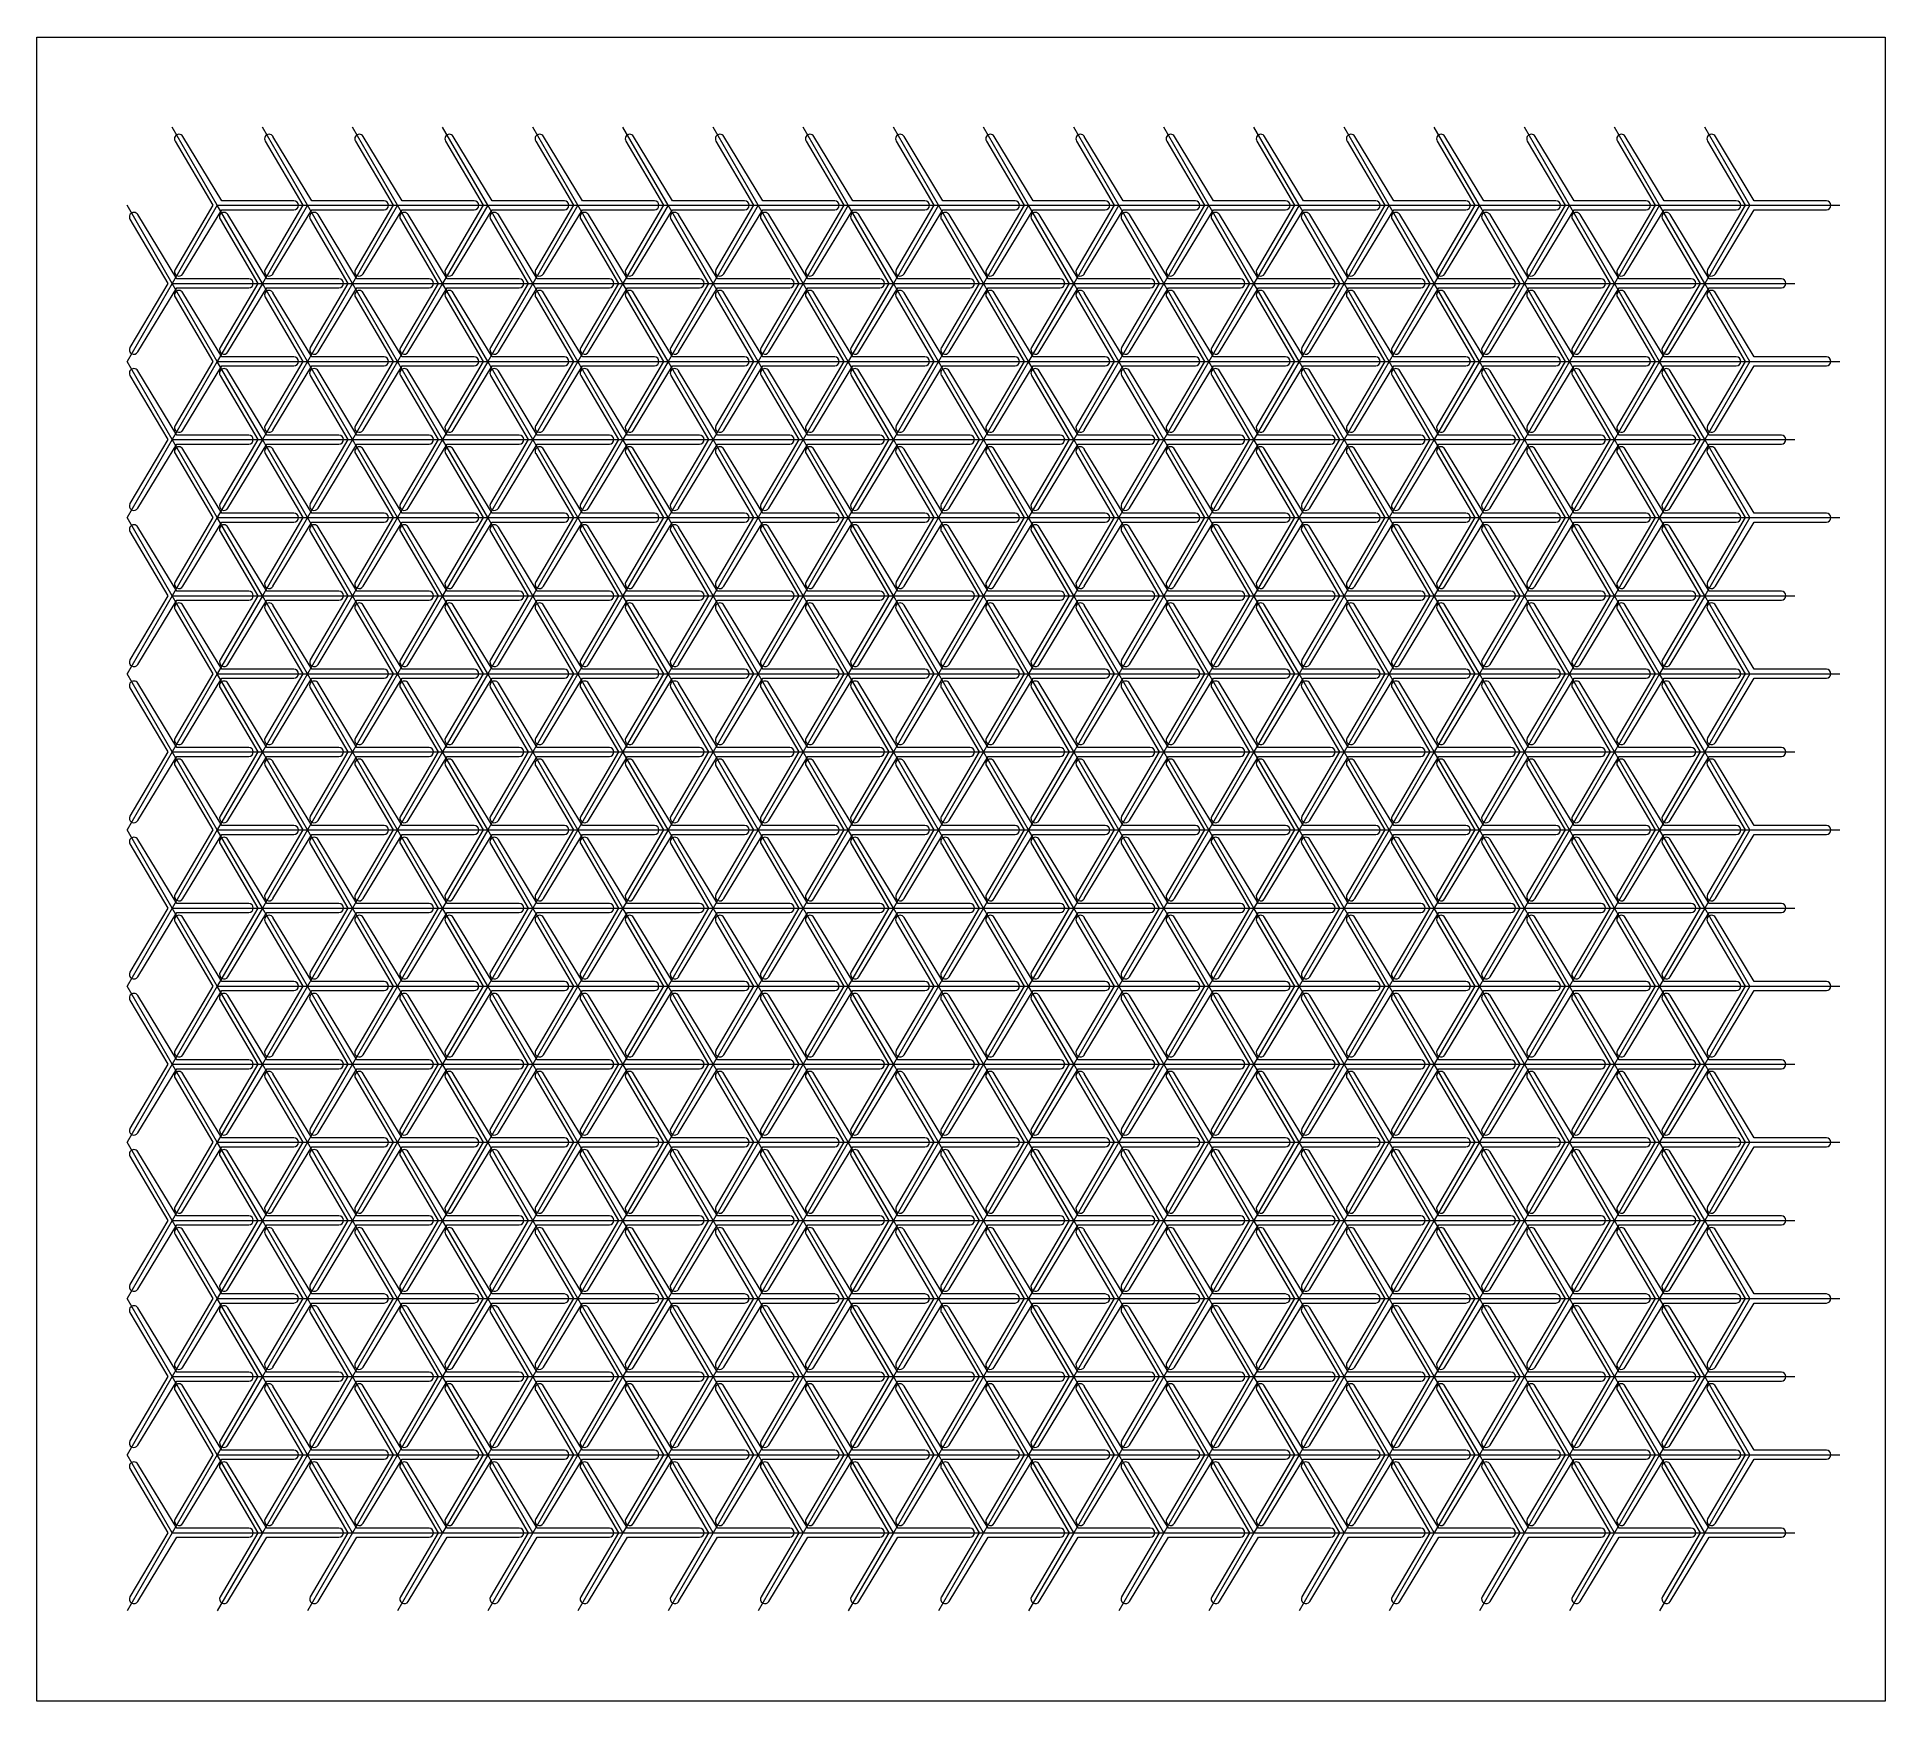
# Model space of a CAD drawing. Header units: metres. Extents: x 0 to 205, y 0 to 185.
import ezdxf

# ---------------------------------------------------------------- set-up
doc = ezdxf.new("R2010")
doc.units = ezdxf.units.M
doc.layers.add('TOP', color=1, linetype='Continuous', lineweight=0)

msp = doc.modelspace()

# ---------------------------------------------------------------- linework, layer by layer
at = {"layer": 'TOP'}
for p, q in [((0, 0), (0, 184.54)), ((0, 184.54), (205, 184.54)), ((205, 184.54), (205, 0)), ((20, 165.88), (15, 174.54)), ((30, 165.88), (25, 174.54)), ((40, 165.88), (35, 174.54)), ((50, 165.88), (45, 174.54)), ((60, 165.88), (55, 174.54)), ((70, 165.88), (65, 174.54)), ((80, 165.88), (75, 174.54)), ((90, 165.88), (85, 174.54)), ((100, 165.88), (95, 174.54)), ((110, 165.88), (105, 174.54)), ((120, 165.88), (115, 174.54)), ((130, 165.88), (125, 174.54)), ((140, 165.88), (135, 174.54)), ((150, 165.88), (145, 174.54)), ((160, 165.88), (155, 174.54)), ((170, 165.88), (165, 174.54)), ((180, 165.88), (175, 174.54)), ((190, 165.88), (185, 174.54)), ((15.32, 173), (19.5, 165.88)), ((20.5, 166.38), (16.18, 173.5)), ((25.32, 173), (29.5, 165.88)), ((30.5, 166.38), (26.18, 173.5)), ((35.32, 173), (39.5, 165.88)), ((40.5, 166.38), (36.18, 173.5)), ((45.32, 173), (49.5, 165.88)), ((50.5, 166.38), (46.18, 173.5)), ((55.32, 173), (59.5, 165.88)), ((60.5, 166.38), (56.18, 173.5)), ((65.32, 173), (69.5, 165.88)), ((70.5, 166.38), (66.18, 173.5)), ((75.32, 173), (79.5, 165.88)), ((80.5, 166.38), (76.18, 173.5)), ((85.32, 173), (89.5, 165.88)), ((90.5, 166.38), (86.18, 173.5)), ((95.32, 173), (99.5, 165.88)), ((100.5, 166.38), (96.18, 173.5)), ((105.32, 173), (109.5, 165.88)), ((110.5, 166.38), (106.18, 173.5)), ((115.32, 173), (119.5, 165.88)), ((120.5, 166.38), (116.18, 173.5)), ((125.32, 173), (129.5, 165.88)), ((130.5, 166.38), (126.18, 173.5)), ((135.32, 173), (139.5, 165.88)), ((140.5, 166.38), (136.18, 173.5)), ((145.32, 173), (149.5, 165.88)), ((150.5, 166.38), (146.18, 173.5)), ((155.32, 173), (159.5, 165.88)), ((160.5, 166.38), (156.18, 173.5)), ((165.32, 173), (169.5, 165.88)), ((170.5, 166.38), (166.18, 173.5)), ((175.32, 173), (179.5, 165.88)), ((180.5, 166.38), (176.18, 173.5)), ((185.32, 173), (189.5, 165.88)), ((190.5, 166.38), (186.18, 173.5)), ((28.5, 166.38), (20.5, 166.38)), ((38.5, 166.38), (30.5, 166.38)), ((48.5, 166.38), (40.5, 166.38)), ((58.5, 166.38), (50.5, 166.38)), ((68.5, 166.38), (60.5, 166.38)), ((78.5, 166.38), (70.5, 166.38)), ((88.5, 166.38), (80.5, 166.38)), ((98.5, 166.38), (90.5, 166.38)), ((108.5, 166.38), (100.5, 166.38)), ((118.5, 166.38), (110.5, 166.38)), ((128.5, 166.38), (120.5, 166.38)), ((138.5, 166.38), (130.5, 166.38)), ((148.5, 166.38), (140.5, 166.38)), ((158.5, 166.38), (150.5, 166.38)), ((168.5, 166.38), (160.5, 166.38)), ((178.5, 166.38), (170.5, 166.38)), ((188.5, 166.38), (180.5, 166.38)), ((198.5, 166.38), (190.5, 166.38)), ((15, 157.22), (10, 165.88)), ((10.32, 164.34), (14.5, 157.22)), ((15.5, 157.72), (11.18, 164.84)), ((20, 165.88), (15, 157.22)), ((19.5, 165.88), (15.32, 158.77)), ((16.18, 158.27), (20.5, 165.38)), ((25, 157.22), (20, 165.88)), ((20, 165.88), (30, 165.88)), ((20.32, 164.34), (24.5, 157.22)), ((20.5, 165.38), (28.5, 165.38)), ((25.5, 157.72), (21.18, 164.84)), ((30, 165.88), (25, 157.22)), ((29.5, 165.88), (25.32, 158.77)), ((26.18, 158.27), (30.5, 165.38)), ((35, 157.22), (30, 165.88)), ((30, 165.88), (40, 165.88)), ((30.32, 164.34), (34.5, 157.22)), ((30.5, 165.38), (38.5, 165.38)), ((35.5, 157.72), (31.18, 164.84)), ((40, 165.88), (35, 157.22)), ((39.5, 165.88), (35.32, 158.77)), ((36.18, 158.27), (40.5, 165.38)), ((45, 157.22), (40, 165.88)), ((40, 165.88), (50, 165.88)), ((40.32, 164.34), (44.5, 157.22)), ((40.5, 165.38), (48.5, 165.38)), ((45.5, 157.72), (41.18, 164.84)), ((50, 165.88), (45, 157.22)), ((49.5, 165.88), (45.32, 158.77)), ((46.18, 158.27), (50.5, 165.38)), ((55, 157.22), (50, 165.88)), ((50, 165.88), (60, 165.88)), ((50.32, 164.34), (54.5, 157.22)), ((50.5, 165.38), (58.5, 165.38)), ((55.5, 157.72), (51.18, 164.84)), ((60, 165.88), (55, 157.22)), ((59.5, 165.88), (55.32, 158.77)), ((56.18, 158.27), (60.5, 165.38)), ((65, 157.22), (60, 165.88)), ((60, 165.88), (70, 165.88)), ((60.32, 164.34), (64.5, 157.22)), ((60.5, 165.38), (68.5, 165.38)), ((65.5, 157.72), (61.18, 164.84)), ((70, 165.88), (65, 157.22)), ((69.5, 165.88), (65.32, 158.77)), ((66.18, 158.27), (70.5, 165.38)), ((75, 157.22), (70, 165.88)), ((70, 165.88), (80, 165.88)), ((70.32, 164.34), (74.5, 157.22)), ((70.5, 165.38), (78.5, 165.38)), ((75.5, 157.72), (71.18, 164.84)), ((80, 165.88), (75, 157.22)), ((79.5, 165.88), (75.32, 158.77)), ((76.18, 158.27), (80.5, 165.38)), ((85, 157.22), (80, 165.88)), ((80, 165.88), (90, 165.88)), ((80.32, 164.34), (84.5, 157.22)), ((80.5, 165.38), (88.5, 165.38)), ((85.5, 157.72), (81.18, 164.84)), ((90, 165.88), (85, 157.22)), ((89.5, 165.88), (85.32, 158.77)), ((86.18, 158.27), (90.5, 165.38)), ((95, 157.22), (90, 165.88)), ((90, 165.88), (100, 165.88)), ((90.32, 164.34), (94.5, 157.22)), ((90.5, 165.38), (98.5, 165.38)), ((95.5, 157.72), (91.18, 164.84)), ((100, 165.88), (95, 157.22)), ((99.5, 165.88), (95.32, 158.77)), ((96.18, 158.27), (100.5, 165.38)), ((105, 157.22), (100, 165.88)), ((100, 165.88), (110, 165.88)), ((100.32, 164.34), (104.5, 157.22)), ((100.5, 165.38), (108.5, 165.38)), ((105.5, 157.72), (101.18, 164.84)), ((110, 165.88), (105, 157.22)), ((109.5, 165.88), (105.32, 158.77)), ((106.18, 158.27), (110.5, 165.38)), ((115, 157.22), (110, 165.88)), ((110, 165.88), (120, 165.88)), ((110.32, 164.34), (114.5, 157.22)), ((110.5, 165.38), (118.5, 165.38)), ((115.5, 157.72), (111.18, 164.84)), ((120, 165.88), (115, 157.22)), ((119.5, 165.88), (115.32, 158.77)), ((116.18, 158.27), (120.5, 165.38)), ((125, 157.22), (120, 165.88)), ((120, 165.88), (130, 165.88)), ((120.32, 164.34), (124.5, 157.22)), ((120.5, 165.38), (128.5, 165.38)), ((125.5, 157.72), (121.18, 164.84)), ((130, 165.88), (125, 157.22)), ((129.5, 165.88), (125.32, 158.77)), ((126.18, 158.27), (130.5, 165.38)), ((135, 157.22), (130, 165.88)), ((130, 165.88), (140, 165.88)), ((130.32, 164.34), (134.5, 157.22)), ((130.5, 165.38), (138.5, 165.38)), ((135.5, 157.72), (131.18, 164.84)), ((140, 165.88), (135, 157.22)), ((139.5, 165.88), (135.32, 158.77)), ((136.18, 158.27), (140.5, 165.38)), ((145, 157.22), (140, 165.88)), ((140, 165.88), (150, 165.88)), ((140.32, 164.34), (144.5, 157.22)), ((140.5, 165.38), (148.5, 165.38)), ((145.5, 157.72), (141.18, 164.84)), ((150, 165.88), (145, 157.22)), ((149.5, 165.88), (145.32, 158.77)), ((146.18, 158.27), (150.5, 165.38)), ((155, 157.22), (150, 165.88)), ((150, 165.88), (160, 165.88)), ((150.32, 164.34), (154.5, 157.22)), ((150.5, 165.38), (158.5, 165.38)), ((155.5, 157.72), (151.18, 164.84)), ((160, 165.88), (155, 157.22)), ((159.5, 165.88), (155.32, 158.77)), ((156.18, 158.27), (160.5, 165.38)), ((165, 157.22), (160, 165.88)), ((160, 165.88), (170, 165.88)), ((160.32, 164.34), (164.5, 157.22)), ((160.5, 165.38), (168.5, 165.38)), ((165.5, 157.72), (161.18, 164.84)), ((170, 165.88), (165, 157.22)), ((169.5, 165.88), (165.32, 158.77)), ((166.18, 158.27), (170.5, 165.38)), ((175, 157.22), (170, 165.88)), ((170, 165.88), (180, 165.88)), ((170.32, 164.34), (174.5, 157.22)), ((170.5, 165.38), (178.5, 165.38)), ((175.5, 157.72), (171.18, 164.84)), ((180, 165.88), (175, 157.22)), ((179.5, 165.88), (175.32, 158.77)), ((176.18, 158.27), (180.5, 165.38)), ((185, 157.22), (180, 165.88)), ((180, 165.88), (190, 165.88)), ((180.32, 164.34), (184.5, 157.22)), ((180.5, 165.38), (188.5, 165.38)), ((185.5, 157.72), (181.18, 164.84)), ((190, 165.88), (185, 157.22)), ((189.5, 165.88), (185.32, 158.77)), ((186.18, 158.27), (190.5, 165.38)), ((190, 165.88), (200, 165.88)), ((190.5, 165.38), (198.5, 165.38)), ((15, 157.22), (10, 148.56)), ((14.5, 157.22), (10.32, 150.11)), ((11.18, 149.61), (15.5, 156.72)), ((20, 148.56), (15, 157.22)), ((15, 157.22), (25, 157.22)), ((23.5, 157.72), (15.5, 157.72)), ((15.5, 156.72), (23.5, 156.72)), ((20.5, 149.06), (16.18, 156.18)), ((25, 157.22), (20, 148.56)), ((24.5, 157.22), (20.32, 150.11)), ((21.18, 149.61), (25.5, 156.72)), ((30, 148.56), (25, 157.22)), ((25, 157.22), (35, 157.22)), ((33.5, 157.72), (25.5, 157.72)), ((25.5, 156.72), (33.5, 156.72)), ((30.5, 149.06), (26.18, 156.18)), ((35, 157.22), (30, 148.56)), ((34.5, 157.22), (30.32, 150.11)), ((31.18, 149.61), (35.5, 156.72)), ((40, 148.56), (35, 157.22)), ((35, 157.22), (45, 157.22)), ((43.5, 157.72), (35.5, 157.72)), ((35.5, 156.72), (43.5, 156.72)), ((40.5, 149.06), (36.18, 156.18)), ((45, 157.22), (40, 148.56)), ((44.5, 157.22), (40.32, 150.11)), ((41.18, 149.61), (45.5, 156.72)), ((50, 148.56), (45, 157.22)), ((45, 157.22), (55, 157.22)), ((53.5, 157.72), (45.5, 157.72)), ((45.5, 156.72), (53.5, 156.72)), ((50.5, 149.06), (46.18, 156.18)), ((55, 157.22), (50, 148.56)), ((54.5, 157.22), (50.32, 150.11)), ((51.18, 149.61), (55.5, 156.72)), ((60, 148.56), (55, 157.22)), ((55, 157.22), (65, 157.22)), ((63.5, 157.72), (55.5, 157.72)), ((55.5, 156.72), (63.5, 156.72)), ((60.5, 149.06), (56.18, 156.18)), ((65, 157.22), (60, 148.56)), ((64.5, 157.22), (60.32, 150.11)), ((61.18, 149.61), (65.5, 156.72)), ((70, 148.56), (65, 157.22)), ((65, 157.22), (75, 157.22)), ((73.5, 157.72), (65.5, 157.72)), ((65.5, 156.72), (73.5, 156.72)), ((70.5, 149.06), (66.18, 156.18)), ((75, 157.22), (70, 148.56)), ((74.5, 157.22), (70.32, 150.11)), ((71.18, 149.61), (75.5, 156.72)), ((80, 148.56), (75, 157.22)), ((75, 157.22), (85, 157.22)), ((83.5, 157.72), (75.5, 157.72)), ((75.5, 156.72), (83.5, 156.72)), ((80.5, 149.06), (76.18, 156.18)), ((85, 157.22), (80, 148.56)), ((84.5, 157.22), (80.32, 150.11)), ((81.18, 149.61), (85.5, 156.72)), ((90, 148.56), (85, 157.22)), ((85, 157.22), (95, 157.22)), ((93.5, 157.72), (85.5, 157.72)), ((85.5, 156.72), (93.5, 156.72)), ((90.5, 149.06), (86.18, 156.18)), ((95, 157.22), (90, 148.56)), ((94.5, 157.22), (90.32, 150.11)), ((91.18, 149.61), (95.5, 156.72)), ((100, 148.56), (95, 157.22)), ((95, 157.22), (105, 157.22)), ((103.5, 157.72), (95.5, 157.72)), ((95.5, 156.72), (103.5, 156.72)), ((100.5, 149.06), (96.18, 156.18)), ((105, 157.22), (100, 148.56)), ((104.5, 157.22), (100.32, 150.11)), ((101.18, 149.61), (105.5, 156.72)), ((110, 148.56), (105, 157.22)), ((105, 157.22), (115, 157.22)), ((113.5, 157.72), (105.5, 157.72)), ((105.5, 156.72), (113.5, 156.72)), ((110.5, 149.06), (106.18, 156.18)), ((115, 157.22), (110, 148.56)), ((114.5, 157.22), (110.32, 150.11)), ((111.18, 149.61), (115.5, 156.72)), ((120, 148.56), (115, 157.22)), ((115, 157.22), (125, 157.22)), ((123.5, 157.72), (115.5, 157.72)), ((115.5, 156.72), (123.5, 156.72)), ((120.5, 149.06), (116.18, 156.18)), ((125, 157.22), (120, 148.56)), ((124.5, 157.22), (120.32, 150.11)), ((121.18, 149.61), (125.5, 156.72)), ((130, 148.56), (125, 157.22)), ((125, 157.22), (135, 157.22)), ((133.5, 157.72), (125.5, 157.72)), ((125.5, 156.72), (133.5, 156.72)), ((130.5, 149.06), (126.18, 156.18)), ((135, 157.22), (130, 148.56)), ((134.5, 157.22), (130.32, 150.11)), ((131.18, 149.61), (135.5, 156.72)), ((140, 148.56), (135, 157.22)), ((135, 157.22), (145, 157.22)), ((143.5, 157.72), (135.5, 157.72)), ((135.5, 156.72), (143.5, 156.72)), ((140.5, 149.06), (136.18, 156.18)), ((145, 157.22), (140, 148.56)), ((144.5, 157.22), (140.32, 150.11)), ((141.18, 149.61), (145.5, 156.72)), ((150, 148.56), (145, 157.22)), ((145, 157.22), (155, 157.22)), ((153.5, 157.72), (145.5, 157.72)), ((145.5, 156.72), (153.5, 156.72)), ((150.5, 149.06), (146.18, 156.18)), ((155, 157.22), (150, 148.56)), ((154.5, 157.22), (150.32, 150.11)), ((151.18, 149.61), (155.5, 156.72)), ((160, 148.56), (155, 157.22)), ((155, 157.22), (165, 157.22)), ((163.5, 157.72), (155.5, 157.72)), ((155.5, 156.72), (163.5, 156.72)), ((160.5, 149.06), (156.18, 156.18)), ((165, 157.22), (160, 148.56)), ((164.5, 157.22), (160.32, 150.11)), ((161.18, 149.61), (165.5, 156.72)), ((170, 148.56), (165, 157.22)), ((165, 157.22), (175, 157.22)), ((173.5, 157.72), (165.5, 157.72)), ((165.5, 156.72), (173.5, 156.72)), ((170.5, 149.06), (166.18, 156.18)), ((175, 157.22), (170, 148.56)), ((174.5, 157.22), (170.32, 150.11)), ((171.18, 149.61), (175.5, 156.72)), ((180, 148.56), (175, 157.22)), ((175, 157.22), (185, 157.22)), ((183.5, 157.72), (175.5, 157.72)), ((175.5, 156.72), (183.5, 156.72)), ((180.5, 149.06), (176.18, 156.18)), ((185, 157.22), (180, 148.56)), ((184.5, 157.22), (180.32, 150.11)), ((181.18, 149.61), (185.5, 156.72)), ((190, 148.56), (185, 157.22)), ((185, 157.22), (195, 157.22)), ((193.5, 157.72), (185.5, 157.72)), ((185.5, 156.72), (193.5, 156.72)), ((190.5, 149.06), (186.18, 156.18)), ((15.32, 155.68), (19.5, 148.56)), ((25.32, 155.68), (29.5, 148.56)), ((35.32, 155.68), (39.5, 148.56)), ((45.32, 155.68), (49.5, 148.56)), ((55.32, 155.68), (59.5, 148.56)), ((65.32, 155.68), (69.5, 148.56)), ((75.32, 155.68), (79.5, 148.56)), ((85.32, 155.68), (89.5, 148.56)), ((95.32, 155.68), (99.5, 148.56)), ((105.32, 155.68), (109.5, 148.56)), ((115.32, 155.68), (119.5, 148.56)), ((125.32, 155.68), (129.5, 148.56)), ((135.32, 155.68), (139.5, 148.56)), ((145.32, 155.68), (149.5, 148.56)), ((155.32, 155.68), (159.5, 148.56)), ((165.32, 155.68), (169.5, 148.56)), ((175.32, 155.68), (179.5, 148.56)), ((185.32, 155.68), (189.5, 148.56)), ((15, 139.9), (10, 148.56)), ((20, 148.56), (15, 139.9)), ((19.5, 148.56), (15.32, 141.45)), ((16.18, 140.95), (20.5, 148.06)), ((25, 139.9), (20, 148.56)), ((20, 148.56), (30, 148.56)), ((28.5, 149.06), (20.5, 149.06)), ((20.5, 148.06), (28.5, 148.06)), ((30, 148.56), (25, 139.9)), ((29.5, 148.56), (25.32, 141.45)), ((26.18, 140.95), (30.5, 148.06)), ((35, 139.9), (30, 148.56)), ((30, 148.56), (40, 148.56)), ((38.5, 149.06), (30.5, 149.06)), ((30.5, 148.06), (38.5, 148.06)), ((40, 148.56), (35, 139.9)), ((39.5, 148.56), (35.32, 141.45)), ((36.18, 140.95), (40.5, 148.06)), ((45, 139.9), (40, 148.56)), ((40, 148.56), (50, 148.56)), ((48.5, 149.06), (40.5, 149.06)), ((40.5, 148.06), (48.5, 148.06)), ((50, 148.56), (45, 139.9)), ((49.5, 148.56), (45.32, 141.45)), ((46.18, 140.95), (50.5, 148.06)), ((55, 139.9), (50, 148.56)), ((50, 148.56), (60, 148.56)), ((58.5, 149.06), (50.5, 149.06)), ((50.5, 148.06), (58.5, 148.06)), ((60, 148.56), (55, 139.9)), ((59.5, 148.56), (55.32, 141.45)), ((56.18, 140.95), (60.5, 148.06)), ((65, 139.9), (60, 148.56)), ((60, 148.56), (70, 148.56)), ((68.5, 149.06), (60.5, 149.06)), ((60.5, 148.06), (68.5, 148.06)), ((70, 148.56), (65, 139.9)), ((69.5, 148.56), (65.32, 141.45)), ((66.18, 140.95), (70.5, 148.06)), ((75, 139.9), (70, 148.56)), ((70, 148.56), (80, 148.56)), ((78.5, 149.06), (70.5, 149.06)), ((70.5, 148.06), (78.5, 148.06)), ((80, 148.56), (75, 139.9)), ((79.5, 148.56), (75.32, 141.45)), ((76.18, 140.95), (80.5, 148.06)), ((85, 139.9), (80, 148.56)), ((80, 148.56), (90, 148.56)), ((88.5, 149.06), (80.5, 149.06)), ((80.5, 148.06), (88.5, 148.06)), ((90, 148.56), (85, 139.9)), ((89.5, 148.56), (85.32, 141.45)), ((86.18, 140.95), (90.5, 148.06)), ((95, 139.9), (90, 148.56)), ((90, 148.56), (100, 148.56)), ((98.5, 149.06), (90.5, 149.06)), ((90.5, 148.06), (98.5, 148.06)), ((100, 148.56), (95, 139.9)), ((99.5, 148.56), (95.32, 141.45)), ((96.18, 140.95), (100.5, 148.06)), ((105, 139.9), (100, 148.56)), ((100, 148.56), (110, 148.56)), ((108.5, 149.06), (100.5, 149.06)), ((100.5, 148.06), (108.5, 148.06)), ((110, 148.56), (105, 139.9)), ((109.5, 148.56), (105.32, 141.45)), ((106.18, 140.95), (110.5, 148.06)), ((115, 139.9), (110, 148.56)), ((110, 148.56), (120, 148.56)), ((118.5, 149.06), (110.5, 149.06)), ((110.5, 148.06), (118.5, 148.06)), ((120, 148.56), (115, 139.9)), ((119.5, 148.56), (115.32, 141.45)), ((116.18, 140.95), (120.5, 148.06)), ((125, 139.9), (120, 148.56)), ((120, 148.56), (130, 148.56)), ((128.5, 149.06), (120.5, 149.06)), ((120.5, 148.06), (128.5, 148.06)), ((130, 148.56), (125, 139.9)), ((129.5, 148.56), (125.32, 141.45)), ((126.18, 140.95), (130.5, 148.06)), ((135, 139.9), (130, 148.56)), ((130, 148.56), (140, 148.56)), ((138.5, 149.06), (130.5, 149.06)), ((130.5, 148.06), (138.5, 148.06)), ((140, 148.56), (135, 139.9)), ((139.5, 148.56), (135.32, 141.45)), ((136.18, 140.95), (140.5, 148.06)), ((145, 139.9), (140, 148.56)), ((140, 148.56), (150, 148.56)), ((148.5, 149.06), (140.5, 149.06)), ((140.5, 148.06), (148.5, 148.06)), ((150, 148.56), (145, 139.9)), ((149.5, 148.56), (145.32, 141.45)), ((146.18, 140.95), (150.5, 148.06)), ((155, 139.9), (150, 148.56)), ((150, 148.56), (160, 148.56)), ((158.5, 149.06), (150.5, 149.06)), ((150.5, 148.06), (158.5, 148.06)), ((160, 148.56), (155, 139.9)), ((159.5, 148.56), (155.32, 141.45)), ((156.18, 140.95), (160.5, 148.06)), ((165, 139.9), (160, 148.56)), ((160, 148.56), (170, 148.56)), ((168.5, 149.06), (160.5, 149.06)), ((160.5, 148.06), (168.5, 148.06)), ((170, 148.56), (165, 139.9)), ((169.5, 148.56), (165.32, 141.45)), ((166.18, 140.95), (170.5, 148.06)), ((175, 139.9), (170, 148.56)), ((170, 148.56), (180, 148.56)), ((178.5, 149.06), (170.5, 149.06)), ((170.5, 148.06), (178.5, 148.06)), ((180, 148.56), (175, 139.9)), ((179.5, 148.56), (175.32, 141.45)), ((176.18, 140.95), (180.5, 148.06)), ((185, 139.9), (180, 148.56)), ((180, 148.56), (190, 148.56)), ((188.5, 149.06), (180.5, 149.06)), ((180.5, 148.06), (188.5, 148.06)), ((190, 148.56), (185, 139.9)), ((189.5, 148.56), (185.32, 141.45)), ((186.18, 140.95), (190.5, 148.06)), ((190, 148.56), (200, 148.56)), ((198.5, 149.06), (190.5, 149.06)), ((190.5, 148.06), (198.5, 148.06)), ((10.32, 147.02), (14.5, 139.9)), ((15.5, 140.4), (11.18, 147.52)), ((20.32, 147.02), (24.5, 139.9)), ((25.5, 140.4), (21.18, 147.52)), ((30.32, 147.02), (34.5, 139.9)), ((35.5, 140.4), (31.18, 147.52)), ((40.32, 147.02), (44.5, 139.9)), ((45.5, 140.4), (41.18, 147.52)), ((50.32, 147.02), (54.5, 139.9)), ((55.5, 140.4), (51.18, 147.52)), ((60.32, 147.02), (64.5, 139.9)), ((65.5, 140.4), (61.18, 147.52)), ((70.32, 147.02), (74.5, 139.9)), ((75.5, 140.4), (71.18, 147.52)), ((80.32, 147.02), (84.5, 139.9)), ((85.5, 140.4), (81.18, 147.52)), ((90.32, 147.02), (94.5, 139.9)), ((95.5, 140.4), (91.18, 147.52)), ((100.32, 147.02), (104.5, 139.9)), ((105.5, 140.4), (101.18, 147.52)), ((110.32, 147.02), (114.5, 139.9)), ((115.5, 140.4), (111.18, 147.52)), ((120.32, 147.02), (124.5, 139.9)), ((125.5, 140.4), (121.18, 147.52)), ((130.32, 147.02), (134.5, 139.9)), ((135.5, 140.4), (131.18, 147.52)), ((140.32, 147.02), (144.5, 139.9)), ((145.5, 140.4), (141.18, 147.52)), ((150.32, 147.02), (154.5, 139.9)), ((155.5, 140.4), (151.18, 147.52)), ((160.32, 147.02), (164.5, 139.9)), ((165.5, 140.4), (161.18, 147.52)), ((170.32, 147.02), (174.5, 139.9)), ((175.5, 140.4), (171.18, 147.52)), ((180.32, 147.02), (184.5, 139.9)), ((185.5, 140.4), (181.18, 147.52)), ((15, 139.9), (10, 131.24)), ((14.5, 139.9), (10.32, 132.79)), ((11.18, 132.29), (15.5, 139.4)), ((20, 131.24), (15, 139.9)), ((15, 139.9), (25, 139.9)), ((23.5, 140.4), (15.5, 140.4)), ((15.5, 139.4), (23.5, 139.4)), ((25, 139.9), (20, 131.24)), ((24.5, 139.9), (20.32, 132.79)), ((21.18, 132.29), (25.5, 139.4)), ((30, 131.24), (25, 139.9)), ((25, 139.9), (35, 139.9)), ((33.5, 140.4), (25.5, 140.4)), ((25.5, 139.4), (33.5, 139.4)), ((35, 139.9), (30, 131.24)), ((34.5, 139.9), (30.32, 132.79)), ((31.18, 132.29), (35.5, 139.4)), ((40, 131.24), (35, 139.9)), ((35, 139.9), (45, 139.9)), ((43.5, 140.4), (35.5, 140.4)), ((35.5, 139.4), (43.5, 139.4)), ((45, 139.9), (40, 131.24)), ((44.5, 139.9), (40.32, 132.79)), ((41.18, 132.29), (45.5, 139.4)), ((50, 131.24), (45, 139.9)), ((45, 139.9), (55, 139.9)), ((53.5, 140.4), (45.5, 140.4)), ((45.5, 139.4), (53.5, 139.4)), ((55, 139.9), (50, 131.24)), ((54.5, 139.9), (50.32, 132.79)), ((51.18, 132.29), (55.5, 139.4)), ((60, 131.24), (55, 139.9)), ((55, 139.9), (65, 139.9)), ((63.5, 140.4), (55.5, 140.4)), ((55.5, 139.4), (63.5, 139.4)), ((65, 139.9), (60, 131.24)), ((64.5, 139.9), (60.32, 132.79)), ((61.18, 132.29), (65.5, 139.4)), ((70, 131.24), (65, 139.9)), ((65, 139.9), (75, 139.9)), ((73.5, 140.4), (65.5, 140.4)), ((65.5, 139.4), (73.5, 139.4)), ((75, 139.9), (70, 131.24)), ((74.5, 139.9), (70.32, 132.79)), ((71.18, 132.29), (75.5, 139.4)), ((80, 131.24), (75, 139.9)), ((75, 139.9), (85, 139.9)), ((83.5, 140.4), (75.5, 140.4)), ((75.5, 139.4), (83.5, 139.4)), ((85, 139.9), (80, 131.24)), ((84.5, 139.9), (80.32, 132.79)), ((81.18, 132.29), (85.5, 139.4)), ((90, 131.24), (85, 139.9)), ((85, 139.9), (95, 139.9)), ((93.5, 140.4), (85.5, 140.4)), ((85.5, 139.4), (93.5, 139.4)), ((95, 139.9), (90, 131.24)), ((94.5, 139.9), (90.32, 132.79)), ((91.18, 132.29), (95.5, 139.4)), ((100, 131.24), (95, 139.9)), ((95, 139.9), (105, 139.9)), ((103.5, 140.4), (95.5, 140.4)), ((95.5, 139.4), (103.5, 139.4)), ((105, 139.9), (100, 131.24)), ((104.5, 139.9), (100.32, 132.79)), ((101.18, 132.29), (105.5, 139.4)), ((110, 131.24), (105, 139.9)), ((105, 139.9), (115, 139.9)), ((113.5, 140.4), (105.5, 140.4)), ((105.5, 139.4), (113.5, 139.4)), ((115, 139.9), (110, 131.24)), ((114.5, 139.9), (110.32, 132.79)), ((111.18, 132.29), (115.5, 139.4)), ((120, 131.24), (115, 139.9)), ((115, 139.9), (125, 139.9)), ((123.5, 140.4), (115.5, 140.4)), ((115.5, 139.4), (123.5, 139.4)), ((125, 139.9), (120, 131.24)), ((124.5, 139.9), (120.32, 132.79)), ((121.18, 132.29), (125.5, 139.4)), ((130, 131.24), (125, 139.9)), ((125, 139.9), (135, 139.9)), ((133.5, 140.4), (125.5, 140.4)), ((125.5, 139.4), (133.5, 139.4)), ((135, 139.9), (130, 131.24)), ((134.5, 139.9), (130.32, 132.79)), ((131.18, 132.29), (135.5, 139.4)), ((140, 131.24), (135, 139.9)), ((135, 139.9), (145, 139.9)), ((143.5, 140.4), (135.5, 140.4)), ((135.5, 139.4), (143.5, 139.4)), ((145, 139.9), (140, 131.24)), ((144.5, 139.9), (140.32, 132.79)), ((141.18, 132.29), (145.5, 139.4)), ((150, 131.24), (145, 139.9)), ((145, 139.9), (155, 139.9)), ((153.5, 140.4), (145.5, 140.4)), ((145.5, 139.4), (153.5, 139.4)), ((155, 139.9), (150, 131.24)), ((154.5, 139.9), (150.32, 132.79)), ((151.18, 132.29), (155.5, 139.4)), ((160, 131.24), (155, 139.9)), ((155, 139.9), (165, 139.9)), ((163.5, 140.4), (155.5, 140.4)), ((155.5, 139.4), (163.5, 139.4)), ((165, 139.9), (160, 131.24)), ((164.5, 139.9), (160.32, 132.79)), ((161.18, 132.29), (165.5, 139.4)), ((170, 131.24), (165, 139.9)), ((165, 139.9), (175, 139.9)), ((173.5, 140.4), (165.5, 140.4)), ((165.5, 139.4), (173.5, 139.4)), ((175, 139.9), (170, 131.24)), ((174.5, 139.9), (170.32, 132.79)), ((171.18, 132.29), (175.5, 139.4)), ((180, 131.24), (175, 139.9)), ((175, 139.9), (185, 139.9)), ((183.5, 140.4), (175.5, 140.4)), ((175.5, 139.4), (183.5, 139.4)), ((185, 139.9), (180, 131.24)), ((184.5, 139.9), (180.32, 132.79)), ((181.18, 132.29), (185.5, 139.4)), ((190, 131.24), (185, 139.9)), ((185, 139.9), (195, 139.9)), ((193.5, 140.4), (185.5, 140.4)), ((185.5, 139.4), (193.5, 139.4)), ((15.32, 138.35), (19.5, 131.24)), ((20.5, 131.74), (16.18, 138.85)), ((25.32, 138.35), (29.5, 131.24)), ((30.5, 131.74), (26.18, 138.85)), ((35.32, 138.35), (39.5, 131.24)), ((40.5, 131.74), (36.18, 138.85)), ((45.32, 138.35), (49.5, 131.24)), ((50.5, 131.74), (46.18, 138.85)), ((55.32, 138.35), (59.5, 131.24)), ((60.5, 131.74), (56.18, 138.85)), ((65.32, 138.35), (69.5, 131.24)), ((70.5, 131.74), (66.18, 138.85)), ((75.32, 138.35), (79.5, 131.24)), ((80.5, 131.74), (76.18, 138.85)), ((85.32, 138.35), (89.5, 131.24)), ((90.5, 131.74), (86.18, 138.85)), ((95.32, 138.35), (99.5, 131.24)), ((100.5, 131.74), (96.18, 138.85)), ((105.32, 138.35), (109.5, 131.24)), ((110.5, 131.74), (106.18, 138.85)), ((115.32, 138.35), (119.5, 131.24)), ((120.5, 131.74), (116.18, 138.85)), ((125.32, 138.35), (129.5, 131.24)), ((130.5, 131.74), (126.18, 138.85)), ((135.32, 138.35), (139.5, 131.24)), ((140.5, 131.74), (136.18, 138.85)), ((145.32, 138.35), (149.5, 131.24)), ((150.5, 131.74), (146.18, 138.85)), ((155.32, 138.35), (159.5, 131.24)), ((160.5, 131.74), (156.18, 138.85)), ((165.32, 138.35), (169.5, 131.24)), ((170.5, 131.74), (166.18, 138.85)), ((175.32, 138.35), (179.5, 131.24)), ((180.5, 131.74), (176.18, 138.85)), ((185.32, 138.35), (189.5, 131.24)), ((190.5, 131.74), (186.18, 138.85)), ((15, 122.58), (10, 131.24)), ((20, 131.24), (15, 122.58)), ((19.5, 131.24), (15.32, 124.13)), ((25, 122.58), (20, 131.24)), ((20, 131.24), (30, 131.24)), ((28.5, 131.74), (20.5, 131.74)), ((30, 131.24), (25, 122.58)), ((29.5, 131.24), (25.32, 124.13)), ((35, 122.58), (30, 131.24)), ((30, 131.24), (40, 131.24)), ((38.5, 131.74), (30.5, 131.74)), ((40, 131.24), (35, 122.58)), ((39.5, 131.24), (35.32, 124.13)), ((45, 122.58), (40, 131.24)), ((40, 131.24), (50, 131.24)), ((48.5, 131.74), (40.5, 131.74)), ((50, 131.24), (45, 122.58)), ((49.5, 131.24), (45.32, 124.13)), ((55, 122.58), (50, 131.24)), ((50, 131.24), (60, 131.24)), ((58.5, 131.74), (50.5, 131.74)), ((60, 131.24), (55, 122.58)), ((59.5, 131.24), (55.32, 124.13)), ((65, 122.58), (60, 131.24)), ((60, 131.24), (70, 131.24)), ((68.5, 131.74), (60.5, 131.74)), ((70, 131.24), (65, 122.58)), ((69.5, 131.24), (65.32, 124.13)), ((75, 122.58), (70, 131.24)), ((70, 131.24), (80, 131.24)), ((78.5, 131.74), (70.5, 131.74)), ((80, 131.24), (75, 122.58)), ((79.5, 131.24), (75.32, 124.13)), ((85, 122.58), (80, 131.24)), ((80, 131.24), (90, 131.24)), ((88.5, 131.74), (80.5, 131.74)), ((90, 131.24), (85, 122.58)), ((89.5, 131.24), (85.32, 124.13)), ((95, 122.58), (90, 131.24)), ((90, 131.24), (100, 131.24)), ((98.5, 131.74), (90.5, 131.74)), ((100, 131.24), (95, 122.58)), ((99.5, 131.24), (95.32, 124.13)), ((105, 122.58), (100, 131.24)), ((100, 131.24), (110, 131.24)), ((108.5, 131.74), (100.5, 131.74)), ((110, 131.24), (105, 122.58)), ((109.5, 131.24), (105.32, 124.13)), ((115, 122.58), (110, 131.24)), ((110, 131.24), (120, 131.24)), ((118.5, 131.74), (110.5, 131.74)), ((120, 131.24), (115, 122.58)), ((119.5, 131.24), (115.32, 124.13)), ((125, 122.58), (120, 131.24)), ((120, 131.24), (130, 131.24)), ((128.5, 131.74), (120.5, 131.74)), ((130, 131.24), (125, 122.58)), ((129.5, 131.24), (125.32, 124.13)), ((135, 122.58), (130, 131.24)), ((130, 131.24), (140, 131.24)), ((138.5, 131.74), (130.5, 131.74)), ((140, 131.24), (135, 122.58)), ((139.5, 131.24), (135.32, 124.13)), ((145, 122.58), (140, 131.24)), ((140, 131.24), (150, 131.24)), ((148.5, 131.74), (140.5, 131.74)), ((150, 131.24), (145, 122.58)), ((149.5, 131.24), (145.32, 124.13)), ((155, 122.58), (150, 131.24)), ((150, 131.24), (160, 131.24)), ((158.5, 131.74), (150.5, 131.74)), ((160, 131.24), (155, 122.58)), ((159.5, 131.24), (155.32, 124.13)), ((165, 122.58), (160, 131.24)), ((160, 131.24), (170, 131.24)), ((168.5, 131.74), (160.5, 131.74)), ((170, 131.24), (165, 122.58)), ((169.5, 131.24), (165.32, 124.13)), ((175, 122.58), (170, 131.24)), ((170, 131.24), (180, 131.24)), ((178.5, 131.74), (170.5, 131.74)), ((180, 131.24), (175, 122.58)), ((179.5, 131.24), (175.32, 124.13)), ((185, 122.58), (180, 131.24)), ((180, 131.24), (190, 131.24)), ((188.5, 131.74), (180.5, 131.74)), ((190, 131.24), (185, 122.58)), ((189.5, 131.24), (185.32, 124.13)), ((190, 131.24), (200, 131.24)), ((198.5, 131.74), (190.5, 131.74)), ((10.32, 129.69), (14.5, 122.58)), ((15.5, 123.08), (11.18, 130.19)), ((16.18, 123.63), (20.5, 130.74)), ((20.32, 129.69), (24.5, 122.58)), ((20.5, 130.74), (28.5, 130.74)), ((25.5, 123.08), (21.18, 130.19)), ((26.18, 123.63), (30.5, 130.74)), ((30.32, 129.69), (34.5, 122.58)), ((30.5, 130.74), (38.5, 130.74)), ((35.5, 123.08), (31.18, 130.19)), ((36.18, 123.63), (40.5, 130.74)), ((40.32, 129.69), (44.5, 122.58)), ((40.5, 130.74), (48.5, 130.74)), ((45.5, 123.08), (41.18, 130.19)), ((46.18, 123.63), (50.5, 130.74)), ((50.32, 129.69), (54.5, 122.58)), ((50.5, 130.74), (58.5, 130.74)), ((55.5, 123.08), (51.18, 130.19)), ((56.18, 123.63), (60.5, 130.74)), ((60.32, 129.69), (64.5, 122.58)), ((60.5, 130.74), (68.5, 130.74)), ((65.5, 123.08), (61.18, 130.19)), ((66.18, 123.63), (70.5, 130.74)), ((70.32, 129.69), (74.5, 122.58)), ((70.5, 130.74), (78.5, 130.74)), ((75.5, 123.08), (71.18, 130.19)), ((76.18, 123.63), (80.5, 130.74)), ((80.32, 129.69), (84.5, 122.58)), ((80.5, 130.74), (88.5, 130.74)), ((85.5, 123.08), (81.18, 130.19)), ((86.18, 123.63), (90.5, 130.74)), ((90.32, 129.69), (94.5, 122.58)), ((90.5, 130.74), (98.5, 130.74)), ((95.5, 123.08), (91.18, 130.19)), ((96.18, 123.63), (100.5, 130.74)), ((100.32, 129.69), (104.5, 122.58)), ((100.5, 130.74), (108.5, 130.74)), ((105.5, 123.08), (101.18, 130.19)), ((106.18, 123.63), (110.5, 130.74)), ((110.32, 129.69), (114.5, 122.58)), ((110.5, 130.74), (118.5, 130.74)), ((115.5, 123.08), (111.18, 130.19)), ((116.18, 123.63), (120.5, 130.74)), ((120.32, 129.69), (124.5, 122.58)), ((120.5, 130.74), (128.5, 130.74)), ((125.5, 123.08), (121.18, 130.19)), ((126.18, 123.63), (130.5, 130.74)), ((130.32, 129.69), (134.5, 122.58)), ((130.5, 130.74), (138.5, 130.74)), ((135.5, 123.08), (131.18, 130.19)), ((136.18, 123.63), (140.5, 130.74)), ((140.32, 129.69), (144.5, 122.58)), ((140.5, 130.74), (148.5, 130.74)), ((145.5, 123.08), (141.18, 130.19)), ((146.18, 123.63), (150.5, 130.74)), ((150.32, 129.69), (154.5, 122.58)), ((150.5, 130.74), (158.5, 130.74)), ((155.5, 123.08), (151.18, 130.19)), ((156.18, 123.63), (160.5, 130.74)), ((160.32, 129.69), (164.5, 122.58)), ((160.5, 130.74), (168.5, 130.74)), ((165.5, 123.08), (161.18, 130.19)), ((166.18, 123.63), (170.5, 130.74)), ((170.32, 129.69), (174.5, 122.58)), ((170.5, 130.74), (178.5, 130.74)), ((175.5, 123.08), (171.18, 130.19)), ((176.18, 123.63), (180.5, 130.74)), ((180.32, 129.69), (184.5, 122.58)), ((180.5, 130.74), (188.5, 130.74)), ((185.5, 123.08), (181.18, 130.19)), ((186.18, 123.63), (190.5, 130.74)), ((190.5, 130.74), (198.5, 130.74)), ((23.5, 123.08), (15.5, 123.08)), ((33.5, 123.08), (25.5, 123.08)), ((43.5, 123.08), (35.5, 123.08)), ((53.5, 123.08), (45.5, 123.08)), ((63.5, 123.08), (55.5, 123.08)), ((73.5, 123.08), (65.5, 123.08)), ((83.5, 123.08), (75.5, 123.08)), ((93.5, 123.08), (85.5, 123.08)), ((103.5, 123.08), (95.5, 123.08)), ((113.5, 123.08), (105.5, 123.08)), ((123.5, 123.08), (115.5, 123.08)), ((133.5, 123.08), (125.5, 123.08)), ((143.5, 123.08), (135.5, 123.08)), ((153.5, 123.08), (145.5, 123.08)), ((163.5, 123.08), (155.5, 123.08)), ((173.5, 123.08), (165.5, 123.08)), ((183.5, 123.08), (175.5, 123.08)), ((193.5, 123.08), (185.5, 123.08)), ((15, 122.58), (10, 113.92)), ((14.5, 122.58), (10.32, 115.47)), ((11.18, 114.97), (15.5, 122.08)), ((20, 113.92), (15, 122.58)), ((15, 122.58), (25, 122.58)), ((15.32, 121.03), (19.5, 113.92)), ((15.5, 122.08), (23.5, 122.08)), ((20.5, 114.42), (16.18, 121.53)), ((25, 122.58), (20, 113.92)), ((24.5, 122.58), (20.32, 115.47)), ((21.18, 114.97), (25.5, 122.08)), ((30, 113.92), (25, 122.58)), ((25, 122.58), (35, 122.58)), ((25.32, 121.03), (29.5, 113.92)), ((25.5, 122.08), (33.5, 122.08)), ((30.5, 114.42), (26.18, 121.53)), ((35, 122.58), (30, 113.92)), ((34.5, 122.58), (30.32, 115.47)), ((31.18, 114.97), (35.5, 122.08)), ((40, 113.92), (35, 122.58)), ((35, 122.58), (45, 122.58)), ((35.32, 121.03), (39.5, 113.92)), ((35.5, 122.08), (43.5, 122.08)), ((40.5, 114.42), (36.18, 121.53)), ((45, 122.58), (40, 113.92)), ((44.5, 122.58), (40.32, 115.47)), ((41.18, 114.97), (45.5, 122.08)), ((50, 113.92), (45, 122.58)), ((45, 122.58), (55, 122.58)), ((45.32, 121.03), (49.5, 113.92)), ((45.5, 122.08), (53.5, 122.08)), ((50.5, 114.42), (46.18, 121.53)), ((55, 122.58), (50, 113.92)), ((54.5, 122.58), (50.32, 115.47)), ((51.18, 114.97), (55.5, 122.08)), ((60, 113.92), (55, 122.58)), ((55, 122.58), (65, 122.58)), ((55.32, 121.03), (59.5, 113.92)), ((55.5, 122.08), (63.5, 122.08)), ((60.5, 114.42), (56.18, 121.53)), ((65, 122.58), (60, 113.92)), ((64.5, 122.58), (60.32, 115.47)), ((61.18, 114.97), (65.5, 122.08)), ((70, 113.92), (65, 122.58)), ((65, 122.58), (75, 122.58)), ((65.32, 121.03), (69.5, 113.92)), ((65.5, 122.08), (73.5, 122.08)), ((70.5, 114.42), (66.18, 121.53)), ((75, 122.58), (70, 113.92)), ((74.5, 122.58), (70.32, 115.47)), ((71.18, 114.97), (75.5, 122.08)), ((80, 113.92), (75, 122.58)), ((75, 122.58), (85, 122.58)), ((75.32, 121.03), (79.5, 113.92)), ((75.5, 122.08), (83.5, 122.08)), ((80.5, 114.42), (76.18, 121.53)), ((85, 122.58), (80, 113.92)), ((84.5, 122.58), (80.32, 115.47)), ((81.18, 114.97), (85.5, 122.08)), ((90, 113.92), (85, 122.58)), ((85, 122.58), (95, 122.58)), ((85.32, 121.03), (89.5, 113.92)), ((85.5, 122.08), (93.5, 122.08)), ((90.5, 114.42), (86.18, 121.53)), ((95, 122.58), (90, 113.92)), ((94.5, 122.58), (90.32, 115.47)), ((91.18, 114.97), (95.5, 122.08)), ((100, 113.92), (95, 122.58)), ((95, 122.58), (105, 122.58)), ((95.32, 121.03), (99.5, 113.92)), ((95.5, 122.08), (103.5, 122.08)), ((100.5, 114.42), (96.18, 121.53)), ((105, 122.58), (100, 113.92)), ((104.5, 122.58), (100.32, 115.47)), ((101.18, 114.97), (105.5, 122.08)), ((110, 113.92), (105, 122.58)), ((105, 122.58), (115, 122.58)), ((105.32, 121.03), (109.5, 113.92)), ((105.5, 122.08), (113.5, 122.08)), ((110.5, 114.42), (106.18, 121.53)), ((115, 122.58), (110, 113.92)), ((114.5, 122.58), (110.32, 115.47)), ((111.18, 114.97), (115.5, 122.08)), ((120, 113.92), (115, 122.58)), ((115, 122.58), (125, 122.58)), ((115.32, 121.03), (119.5, 113.92)), ((115.5, 122.08), (123.5, 122.08)), ((120.5, 114.42), (116.18, 121.53)), ((125, 122.58), (120, 113.92)), ((124.5, 122.58), (120.32, 115.47)), ((121.18, 114.97), (125.5, 122.08)), ((130, 113.92), (125, 122.58)), ((125, 122.58), (135, 122.58)), ((125.32, 121.03), (129.5, 113.92)), ((125.5, 122.08), (133.5, 122.08)), ((130.5, 114.42), (126.18, 121.53)), ((135, 122.58), (130, 113.92)), ((134.5, 122.58), (130.32, 115.47)), ((131.18, 114.97), (135.5, 122.08)), ((140, 113.92), (135, 122.58)), ((135, 122.58), (145, 122.58)), ((135.32, 121.03), (139.5, 113.92)), ((135.5, 122.08), (143.5, 122.08)), ((140.5, 114.42), (136.18, 121.53)), ((145, 122.58), (140, 113.92)), ((144.5, 122.58), (140.32, 115.47)), ((141.18, 114.97), (145.5, 122.08)), ((150, 113.92), (145, 122.58)), ((145, 122.58), (155, 122.58)), ((145.32, 121.03), (149.5, 113.92)), ((145.5, 122.08), (153.5, 122.08)), ((150.5, 114.42), (146.18, 121.53)), ((155, 122.58), (150, 113.92)), ((154.5, 122.58), (150.32, 115.47)), ((151.18, 114.97), (155.5, 122.08)), ((160, 113.92), (155, 122.58)), ((155, 122.58), (165, 122.58)), ((155.32, 121.03), (159.5, 113.92)), ((155.5, 122.08), (163.5, 122.08)), ((160.5, 114.42), (156.18, 121.53)), ((165, 122.58), (160, 113.92)), ((164.5, 122.58), (160.32, 115.47)), ((161.18, 114.97), (165.5, 122.08)), ((170, 113.92), (165, 122.58)), ((165, 122.58), (175, 122.58)), ((165.32, 121.03), (169.5, 113.92)), ((165.5, 122.08), (173.5, 122.08)), ((170.5, 114.42), (166.18, 121.53)), ((175, 122.58), (170, 113.92)), ((174.5, 122.58), (170.32, 115.47)), ((171.18, 114.97), (175.5, 122.08)), ((180, 113.92), (175, 122.58)), ((175, 122.58), (185, 122.58)), ((175.32, 121.03), (179.5, 113.92)), ((175.5, 122.08), (183.5, 122.08)), ((180.5, 114.42), (176.18, 121.53)), ((185, 122.58), (180, 113.92)), ((184.5, 122.58), (180.32, 115.47)), ((181.18, 114.97), (185.5, 122.08)), ((190, 113.92), (185, 122.58)), ((185, 122.58), (195, 122.58)), ((185.32, 121.03), (189.5, 113.92)), ((185.5, 122.08), (193.5, 122.08)), ((190.5, 114.42), (186.18, 121.53)), ((15, 105.26), (10, 113.92)), ((15.5, 105.76), (11.18, 112.87)), ((20, 113.92), (15, 105.26)), ((19.5, 113.92), (15.32, 106.81)), ((16.18, 106.31), (20.5, 113.42)), ((25, 105.26), (20, 113.92)), ((20, 113.92), (30, 113.92)), ((28.5, 114.42), (20.5, 114.42)), ((20.5, 113.42), (28.5, 113.42)), ((25.5, 105.76), (21.18, 112.87)), ((30, 113.92), (25, 105.26)), ((29.5, 113.92), (25.32, 106.81)), ((26.18, 106.31), (30.5, 113.42)), ((35, 105.26), (30, 113.92)), ((30, 113.92), (40, 113.92)), ((38.5, 114.42), (30.5, 114.42)), ((30.5, 113.42), (38.5, 113.42)), ((35.5, 105.76), (31.18, 112.87)), ((40, 113.92), (35, 105.26)), ((39.5, 113.92), (35.32, 106.81)), ((36.18, 106.31), (40.5, 113.42)), ((45, 105.26), (40, 113.92)), ((40, 113.92), (50, 113.92)), ((48.5, 114.42), (40.5, 114.42)), ((40.5, 113.42), (48.5, 113.42)), ((45.5, 105.76), (41.18, 112.87)), ((50, 113.92), (45, 105.26)), ((49.5, 113.92), (45.32, 106.81)), ((46.18, 106.31), (50.5, 113.42)), ((55, 105.26), (50, 113.92)), ((50, 113.92), (60, 113.92)), ((58.5, 114.42), (50.5, 114.42)), ((50.5, 113.42), (58.5, 113.42)), ((55.5, 105.76), (51.18, 112.87)), ((60, 113.92), (55, 105.26)), ((59.5, 113.92), (55.32, 106.81)), ((56.18, 106.31), (60.5, 113.42)), ((65, 105.26), (60, 113.92)), ((60, 113.92), (70, 113.92)), ((68.5, 114.42), (60.5, 114.42)), ((60.5, 113.42), (68.5, 113.42)), ((65.5, 105.76), (61.18, 112.87)), ((70, 113.92), (65, 105.26)), ((69.5, 113.92), (65.32, 106.81)), ((66.18, 106.31), (70.5, 113.42)), ((75, 105.26), (70, 113.92)), ((70, 113.92), (80, 113.92)), ((78.5, 114.42), (70.5, 114.42)), ((70.5, 113.42), (78.5, 113.42)), ((75.5, 105.76), (71.18, 112.87)), ((80, 113.92), (75, 105.26)), ((79.5, 113.92), (75.32, 106.81)), ((76.18, 106.31), (80.5, 113.42)), ((85, 105.26), (80, 113.92)), ((80, 113.92), (90, 113.92)), ((88.5, 114.42), (80.5, 114.42)), ((80.5, 113.42), (88.5, 113.42)), ((85.5, 105.76), (81.18, 112.87)), ((90, 113.92), (85, 105.26)), ((89.5, 113.92), (85.32, 106.81)), ((86.18, 106.31), (90.5, 113.42)), ((95, 105.26), (90, 113.92)), ((90, 113.92), (100, 113.92)), ((98.5, 114.42), (90.5, 114.42)), ((90.5, 113.42), (98.5, 113.42)), ((95.5, 105.76), (91.18, 112.87)), ((100, 113.92), (95, 105.26)), ((99.5, 113.92), (95.32, 106.81)), ((96.18, 106.31), (100.5, 113.42)), ((105, 105.26), (100, 113.92)), ((100, 113.92), (110, 113.92)), ((108.5, 114.42), (100.5, 114.42)), ((100.5, 113.42), (108.5, 113.42)), ((105.5, 105.76), (101.18, 112.87)), ((110, 113.92), (105, 105.26)), ((109.5, 113.92), (105.32, 106.81)), ((106.18, 106.31), (110.5, 113.42)), ((115, 105.26), (110, 113.92)), ((110, 113.92), (120, 113.92)), ((118.5, 114.42), (110.5, 114.42)), ((110.5, 113.42), (118.5, 113.42)), ((115.5, 105.76), (111.18, 112.87)), ((120, 113.92), (115, 105.26)), ((119.5, 113.92), (115.32, 106.81)), ((116.18, 106.31), (120.5, 113.42)), ((125, 105.26), (120, 113.92)), ((120, 113.92), (130, 113.92)), ((128.5, 114.42), (120.5, 114.42)), ((120.5, 113.42), (128.5, 113.42)), ((125.5, 105.76), (121.18, 112.87)), ((130, 113.92), (125, 105.26)), ((129.5, 113.92), (125.32, 106.81)), ((126.18, 106.31), (130.5, 113.42)), ((135, 105.26), (130, 113.92)), ((130, 113.92), (140, 113.92)), ((138.5, 114.42), (130.5, 114.42)), ((130.5, 113.42), (138.5, 113.42)), ((135.5, 105.76), (131.18, 112.87)), ((140, 113.92), (135, 105.26)), ((139.5, 113.92), (135.32, 106.81)), ((136.18, 106.31), (140.5, 113.42)), ((145, 105.26), (140, 113.92)), ((140, 113.92), (150, 113.92)), ((148.5, 114.42), (140.5, 114.42)), ((140.5, 113.42), (148.5, 113.42)), ((145.5, 105.76), (141.18, 112.87)), ((150, 113.92), (145, 105.26)), ((149.5, 113.92), (145.32, 106.81)), ((146.18, 106.31), (150.5, 113.42)), ((155, 105.26), (150, 113.92)), ((150, 113.92), (160, 113.92)), ((158.5, 114.42), (150.5, 114.42)), ((150.5, 113.42), (158.5, 113.42)), ((155.5, 105.76), (151.18, 112.87)), ((160, 113.92), (155, 105.26)), ((159.5, 113.92), (155.32, 106.81)), ((156.18, 106.31), (160.5, 113.42)), ((165, 105.26), (160, 113.92)), ((160, 113.92), (170, 113.92)), ((168.5, 114.42), (160.5, 114.42)), ((160.5, 113.42), (168.5, 113.42)), ((165.5, 105.76), (161.18, 112.87)), ((170, 113.92), (165, 105.26)), ((169.5, 113.92), (165.32, 106.81)), ((166.18, 106.31), (170.5, 113.42)), ((175, 105.26), (170, 113.92)), ((170, 113.92), (180, 113.92)), ((178.5, 114.42), (170.5, 114.42)), ((170.5, 113.42), (178.5, 113.42)), ((175.5, 105.76), (171.18, 112.87)), ((180, 113.92), (175, 105.26)), ((179.5, 113.92), (175.32, 106.81)), ((176.18, 106.31), (180.5, 113.42)), ((185, 105.26), (180, 113.92)), ((180, 113.92), (190, 113.92)), ((188.5, 114.42), (180.5, 114.42)), ((180.5, 113.42), (188.5, 113.42)), ((185.5, 105.76), (181.18, 112.87)), ((190, 113.92), (185, 105.26)), ((189.5, 113.92), (185.32, 106.81)), ((186.18, 106.31), (190.5, 113.42)), ((190, 113.92), (200, 113.92)), ((198.5, 114.42), (190.5, 114.42)), ((190.5, 113.42), (198.5, 113.42)), ((10.32, 112.37), (14.5, 105.26)), ((20.32, 112.37), (24.5, 105.26)), ((30.32, 112.37), (34.5, 105.26)), ((40.32, 112.37), (44.5, 105.26)), ((50.32, 112.37), (54.5, 105.26)), ((60.32, 112.37), (64.5, 105.26)), ((70.32, 112.37), (74.5, 105.26)), ((80.32, 112.37), (84.5, 105.26)), ((90.32, 112.37), (94.5, 105.26)), ((100.32, 112.37), (104.5, 105.26)), ((110.32, 112.37), (114.5, 105.26)), ((120.32, 112.37), (124.5, 105.26)), ((130.32, 112.37), (134.5, 105.26)), ((140.32, 112.37), (144.5, 105.26)), ((150.32, 112.37), (154.5, 105.26)), ((160.32, 112.37), (164.5, 105.26)), ((170.32, 112.37), (174.5, 105.26)), ((180.32, 112.37), (184.5, 105.26)), ((15, 105.26), (10, 96.6)), ((14.5, 105.26), (10.32, 98.15)), ((11.18, 97.65), (15.5, 104.76)), ((20, 96.6), (15, 105.26)), ((15, 105.26), (25, 105.26)), ((23.5, 105.76), (15.5, 105.76)), ((15.5, 104.76), (23.5, 104.76)), ((25, 105.26), (20, 96.6)), ((24.5, 105.26), (20.32, 98.15)), ((21.18, 97.65), (25.5, 104.76)), ((30, 96.6), (25, 105.26)), ((25, 105.26), (35, 105.26)), ((33.5, 105.76), (25.5, 105.76)), ((25.5, 104.76), (33.5, 104.76)), ((35, 105.26), (30, 96.6)), ((34.5, 105.26), (30.32, 98.15)), ((31.18, 97.65), (35.5, 104.76)), ((40, 96.6), (35, 105.26)), ((35, 105.26), (45, 105.26)), ((43.5, 105.76), (35.5, 105.76)), ((35.5, 104.76), (43.5, 104.76)), ((45, 105.26), (40, 96.6)), ((44.5, 105.26), (40.32, 98.15)), ((41.18, 97.65), (45.5, 104.76)), ((50, 96.6), (45, 105.26)), ((45, 105.26), (55, 105.26)), ((53.5, 105.76), (45.5, 105.76)), ((45.5, 104.76), (53.5, 104.76)), ((55, 105.26), (50, 96.6)), ((54.5, 105.26), (50.32, 98.15)), ((51.18, 97.65), (55.5, 104.76)), ((60, 96.6), (55, 105.26)), ((55, 105.26), (65, 105.26)), ((63.5, 105.76), (55.5, 105.76)), ((55.5, 104.76), (63.5, 104.76)), ((65, 105.26), (60, 96.6)), ((64.5, 105.26), (60.32, 98.15)), ((61.18, 97.65), (65.5, 104.76)), ((70, 96.6), (65, 105.26)), ((65, 105.26), (75, 105.26)), ((73.5, 105.76), (65.5, 105.76)), ((65.5, 104.76), (73.5, 104.76)), ((75, 105.26), (70, 96.6)), ((74.5, 105.26), (70.32, 98.15)), ((71.18, 97.65), (75.5, 104.76)), ((80, 96.6), (75, 105.26)), ((75, 105.26), (85, 105.26)), ((83.5, 105.76), (75.5, 105.76)), ((75.5, 104.76), (83.5, 104.76)), ((85, 105.26), (80, 96.6)), ((84.5, 105.26), (80.32, 98.15)), ((81.18, 97.65), (85.5, 104.76)), ((90, 96.6), (85, 105.26)), ((85, 105.26), (95, 105.26)), ((93.5, 105.76), (85.5, 105.76)), ((85.5, 104.76), (93.5, 104.76)), ((95, 105.26), (90, 96.6)), ((94.5, 105.26), (90.32, 98.15)), ((91.18, 97.65), (95.5, 104.76)), ((100, 96.6), (95, 105.26)), ((95, 105.26), (105, 105.26)), ((103.5, 105.76), (95.5, 105.76)), ((95.5, 104.76), (103.5, 104.76)), ((105, 105.26), (100, 96.6)), ((104.5, 105.26), (100.32, 98.15)), ((101.18, 97.65), (105.5, 104.76)), ((110, 96.6), (105, 105.26)), ((105, 105.26), (115, 105.26)), ((113.5, 105.76), (105.5, 105.76)), ((105.5, 104.76), (113.5, 104.76)), ((115, 105.26), (110, 96.6)), ((114.5, 105.26), (110.32, 98.15)), ((111.18, 97.65), (115.5, 104.76)), ((120, 96.6), (115, 105.26)), ((115, 105.26), (125, 105.26)), ((123.5, 105.76), (115.5, 105.76)), ((115.5, 104.76), (123.5, 104.76)), ((125, 105.26), (120, 96.6)), ((124.5, 105.26), (120.32, 98.15)), ((121.18, 97.65), (125.5, 104.76)), ((130, 96.6), (125, 105.26)), ((125, 105.26), (135, 105.26)), ((133.5, 105.76), (125.5, 105.76)), ((125.5, 104.76), (133.5, 104.76)), ((135, 105.26), (130, 96.6)), ((134.5, 105.26), (130.32, 98.15)), ((131.18, 97.65), (135.5, 104.76)), ((140, 96.6), (135, 105.26)), ((135, 105.26), (145, 105.26)), ((143.5, 105.76), (135.5, 105.76)), ((135.5, 104.76), (143.5, 104.76)), ((145, 105.26), (140, 96.6)), ((144.5, 105.26), (140.32, 98.15)), ((141.18, 97.65), (145.5, 104.76)), ((150, 96.6), (145, 105.26)), ((145, 105.26), (155, 105.26)), ((153.5, 105.76), (145.5, 105.76)), ((145.5, 104.76), (153.5, 104.76)), ((155, 105.26), (150, 96.6)), ((154.5, 105.26), (150.32, 98.15)), ((151.18, 97.65), (155.5, 104.76)), ((160, 96.6), (155, 105.26)), ((155, 105.26), (165, 105.26)), ((163.5, 105.76), (155.5, 105.76)), ((155.5, 104.76), (163.5, 104.76)), ((165, 105.26), (160, 96.6)), ((164.5, 105.26), (160.32, 98.15)), ((161.18, 97.65), (165.5, 104.76)), ((170, 96.6), (165, 105.26)), ((165, 105.26), (175, 105.26)), ((173.5, 105.76), (165.5, 105.76)), ((165.5, 104.76), (173.5, 104.76)), ((175, 105.26), (170, 96.6)), ((174.5, 105.26), (170.32, 98.15)), ((171.18, 97.65), (175.5, 104.76)), ((180, 96.6), (175, 105.26)), ((175, 105.26), (185, 105.26)), ((183.5, 105.76), (175.5, 105.76)), ((175.5, 104.76), (183.5, 104.76)), ((185, 105.26), (180, 96.6)), ((184.5, 105.26), (180.32, 98.15)), ((181.18, 97.65), (185.5, 104.76)), ((190, 96.6), (185, 105.26)), ((185, 105.26), (195, 105.26)), ((193.5, 105.76), (185.5, 105.76)), ((185.5, 104.76), (193.5, 104.76)), ((15.32, 103.71), (19.5, 96.6)), ((20.5, 97.1), (16.18, 104.21)), ((25.32, 103.71), (29.5, 96.6)), ((30.5, 97.1), (26.18, 104.21)), ((35.32, 103.71), (39.5, 96.6)), ((40.5, 97.1), (36.18, 104.21)), ((45.32, 103.71), (49.5, 96.6)), ((50.5, 97.1), (46.18, 104.21)), ((55.32, 103.71), (59.5, 96.6)), ((60.5, 97.1), (56.18, 104.21)), ((65.32, 103.71), (69.5, 96.6)), ((70.5, 97.1), (66.18, 104.21)), ((75.32, 103.71), (79.5, 96.6)), ((80.5, 97.1), (76.18, 104.21)), ((85.32, 103.71), (89.5, 96.6)), ((90.5, 97.1), (86.18, 104.21)), ((95.32, 103.71), (99.5, 96.6)), ((100.5, 97.1), (96.18, 104.21)), ((105.32, 103.71), (109.5, 96.6)), ((110.5, 97.1), (106.18, 104.21)), ((115.32, 103.71), (119.5, 96.6)), ((120.5, 97.1), (116.18, 104.21)), ((125.32, 103.71), (129.5, 96.6)), ((130.5, 97.1), (126.18, 104.21)), ((135.32, 103.71), (139.5, 96.6)), ((140.5, 97.1), (136.18, 104.21)), ((145.32, 103.71), (149.5, 96.6)), ((150.5, 97.1), (146.18, 104.21)), ((155.32, 103.71), (159.5, 96.6)), ((160.5, 97.1), (156.18, 104.21)), ((165.32, 103.71), (169.5, 96.6)), ((170.5, 97.1), (166.18, 104.21)), ((175.32, 103.71), (179.5, 96.6)), ((180.5, 97.1), (176.18, 104.21)), ((185.32, 103.71), (189.5, 96.6)), ((190.5, 97.1), (186.18, 104.21)), ((15, 87.94), (10, 96.6)), ((20, 96.6), (15, 87.94)), ((19.5, 96.6), (15.32, 89.49)), ((25, 87.94), (20, 96.6)), ((20, 96.6), (30, 96.6)), ((28.5, 97.1), (20.5, 97.1)), ((30, 96.6), (25, 87.94)), ((29.5, 96.6), (25.32, 89.49)), ((35, 87.94), (30, 96.6)), ((30, 96.6), (40, 96.6)), ((38.5, 97.1), (30.5, 97.1)), ((40, 96.6), (35, 87.94)), ((39.5, 96.6), (35.32, 89.49)), ((45, 87.94), (40, 96.6)), ((40, 96.6), (50, 96.6)), ((48.5, 97.1), (40.5, 97.1)), ((50, 96.6), (45, 87.94)), ((49.5, 96.6), (45.32, 89.49)), ((55, 87.94), (50, 96.6)), ((50, 96.6), (60, 96.6)), ((58.5, 97.1), (50.5, 97.1)), ((60, 96.6), (55, 87.94)), ((59.5, 96.6), (55.32, 89.49)), ((65, 87.94), (60, 96.6)), ((60, 96.6), (70, 96.6)), ((68.5, 97.1), (60.5, 97.1)), ((70, 96.6), (65, 87.94)), ((69.5, 96.6), (65.32, 89.49)), ((75, 87.94), (70, 96.6)), ((70, 96.6), (80, 96.6)), ((78.5, 97.1), (70.5, 97.1)), ((80, 96.6), (75, 87.94)), ((79.5, 96.6), (75.32, 89.49)), ((85, 87.94), (80, 96.6)), ((80, 96.6), (90, 96.6)), ((88.5, 97.1), (80.5, 97.1)), ((90, 96.6), (85, 87.94)), ((89.5, 96.6), (85.32, 89.49)), ((95, 87.94), (90, 96.6)), ((90, 96.6), (100, 96.6)), ((98.5, 97.1), (90.5, 97.1)), ((100, 96.6), (95, 87.94)), ((99.5, 96.6), (95.32, 89.49)), ((105, 87.94), (100, 96.6)), ((100, 96.6), (110, 96.6)), ((108.5, 97.1), (100.5, 97.1)), ((110, 96.6), (105, 87.94)), ((109.5, 96.6), (105.32, 89.49)), ((115, 87.94), (110, 96.6)), ((110, 96.6), (120, 96.6)), ((118.5, 97.1), (110.5, 97.1)), ((120, 96.6), (115, 87.94)), ((119.5, 96.6), (115.32, 89.49)), ((125, 87.94), (120, 96.6)), ((120, 96.6), (130, 96.6)), ((128.5, 97.1), (120.5, 97.1)), ((130, 96.6), (125, 87.94)), ((129.5, 96.6), (125.32, 89.49)), ((135, 87.94), (130, 96.6)), ((130, 96.6), (140, 96.6)), ((138.5, 97.1), (130.5, 97.1)), ((140, 96.6), (135, 87.94)), ((139.5, 96.6), (135.32, 89.49)), ((145, 87.94), (140, 96.6)), ((140, 96.6), (150, 96.6)), ((148.5, 97.1), (140.5, 97.1)), ((150, 96.6), (145, 87.94)), ((149.5, 96.6), (145.32, 89.49)), ((155, 87.94), (150, 96.6)), ((150, 96.6), (160, 96.6)), ((158.5, 97.1), (150.5, 97.1)), ((160, 96.6), (155, 87.94)), ((159.5, 96.6), (155.32, 89.49)), ((165, 87.94), (160, 96.6)), ((160, 96.6), (170, 96.6)), ((168.5, 97.1), (160.5, 97.1)), ((170, 96.6), (165, 87.94)), ((169.5, 96.6), (165.32, 89.49)), ((175, 87.94), (170, 96.6)), ((170, 96.6), (180, 96.6)), ((178.5, 97.1), (170.5, 97.1)), ((180, 96.6), (175, 87.94)), ((179.5, 96.6), (175.32, 89.49)), ((185, 87.94), (180, 96.6)), ((180, 96.6), (190, 96.6)), ((188.5, 97.1), (180.5, 97.1)), ((190, 96.6), (185, 87.94)), ((189.5, 96.6), (185.32, 89.49)), ((190, 96.6), (200, 96.6)), ((198.5, 97.1), (190.5, 97.1)), ((10.32, 95.05), (14.5, 87.94)), ((15.5, 88.44), (11.18, 95.55)), ((16.18, 88.99), (20.5, 96.1)), ((20.32, 95.05), (24.5, 87.94)), ((20.5, 96.1), (28.5, 96.1)), ((25.5, 88.44), (21.18, 95.55)), ((26.18, 88.99), (30.5, 96.1)), ((30.32, 95.05), (34.5, 87.94)), ((30.5, 96.1), (38.5, 96.1)), ((35.5, 88.44), (31.18, 95.55)), ((36.18, 88.99), (40.5, 96.1)), ((40.32, 95.05), (44.5, 87.94)), ((40.5, 96.1), (48.5, 96.1)), ((45.5, 88.44), (41.18, 95.55)), ((46.18, 88.99), (50.5, 96.1)), ((50.32, 95.05), (54.5, 87.94)), ((50.5, 96.1), (58.5, 96.1)), ((55.5, 88.44), (51.18, 95.55)), ((56.18, 88.99), (60.5, 96.1)), ((60.32, 95.05), (64.5, 87.94)), ((60.5, 96.1), (68.5, 96.1)), ((65.5, 88.44), (61.18, 95.55)), ((66.18, 88.99), (70.5, 96.1)), ((70.32, 95.05), (74.5, 87.94)), ((70.5, 96.1), (78.5, 96.1)), ((75.5, 88.44), (71.18, 95.55)), ((76.18, 88.99), (80.5, 96.1)), ((80.32, 95.05), (84.5, 87.94)), ((80.5, 96.1), (88.5, 96.1)), ((85.5, 88.44), (81.18, 95.55)), ((86.18, 88.99), (90.5, 96.1)), ((90.32, 95.05), (94.5, 87.94)), ((90.5, 96.1), (98.5, 96.1)), ((95.5, 88.44), (91.18, 95.55)), ((96.18, 88.99), (100.5, 96.1)), ((100.32, 95.05), (104.5, 87.94)), ((100.5, 96.1), (108.5, 96.1)), ((105.5, 88.44), (101.18, 95.55)), ((106.18, 88.99), (110.5, 96.1)), ((110.32, 95.05), (114.5, 87.94)), ((110.5, 96.1), (118.5, 96.1)), ((115.5, 88.44), (111.18, 95.55)), ((116.18, 88.99), (120.5, 96.1)), ((120.32, 95.05), (124.5, 87.94)), ((120.5, 96.1), (128.5, 96.1)), ((125.5, 88.44), (121.18, 95.55)), ((126.18, 88.99), (130.5, 96.1)), ((130.32, 95.05), (134.5, 87.94)), ((130.5, 96.1), (138.5, 96.1)), ((135.5, 88.44), (131.18, 95.55)), ((136.18, 88.99), (140.5, 96.1)), ((140.32, 95.05), (144.5, 87.94)), ((140.5, 96.1), (148.5, 96.1)), ((145.5, 88.44), (141.18, 95.55)), ((146.18, 88.99), (150.5, 96.1)), ((150.32, 95.05), (154.5, 87.94)), ((150.5, 96.1), (158.5, 96.1)), ((155.5, 88.44), (151.18, 95.55)), ((156.18, 88.99), (160.5, 96.1)), ((160.32, 95.05), (164.5, 87.94)), ((160.5, 96.1), (168.5, 96.1)), ((165.5, 88.44), (161.18, 95.55)), ((166.18, 88.99), (170.5, 96.1)), ((170.32, 95.05), (174.5, 87.94)), ((170.5, 96.1), (178.5, 96.1)), ((175.5, 88.44), (171.18, 95.55)), ((176.18, 88.99), (180.5, 96.1)), ((180.32, 95.05), (184.5, 87.94)), ((180.5, 96.1), (188.5, 96.1)), ((185.5, 88.44), (181.18, 95.55)), ((186.18, 88.99), (190.5, 96.1)), ((190.5, 96.1), (198.5, 96.1)), ((23.5, 88.44), (15.5, 88.44)), ((33.5, 88.44), (25.5, 88.44)), ((43.5, 88.44), (35.5, 88.44)), ((53.5, 88.44), (45.5, 88.44)), ((63.5, 88.44), (55.5, 88.44)), ((73.5, 88.44), (65.5, 88.44)), ((83.5, 88.44), (75.5, 88.44)), ((93.5, 88.44), (85.5, 88.44)), ((103.5, 88.44), (95.5, 88.44)), ((113.5, 88.44), (105.5, 88.44)), ((123.5, 88.44), (115.5, 88.44)), ((133.5, 88.44), (125.5, 88.44)), ((143.5, 88.44), (135.5, 88.44)), ((153.5, 88.44), (145.5, 88.44)), ((163.5, 88.44), (155.5, 88.44)), ((173.5, 88.44), (165.5, 88.44)), ((183.5, 88.44), (175.5, 88.44)), ((193.5, 88.44), (185.5, 88.44)), ((15, 87.94), (10, 79.28)), ((14.5, 87.94), (10.32, 80.83)), ((11.18, 80.33), (15.5, 87.44)), ((20, 79.28), (15, 87.94)), ((15, 87.94), (25, 87.94)), ((15.32, 86.39), (19.5, 79.28)), ((15.5, 87.44), (23.5, 87.44)), ((20.5, 79.78), (16.18, 86.89)), ((25, 87.94), (20, 79.28)), ((24.5, 87.94), (20.32, 80.83)), ((21.18, 80.33), (25.5, 87.44)), ((30, 79.28), (25, 87.94)), ((25, 87.94), (35, 87.94)), ((25.32, 86.39), (29.5, 79.28)), ((25.5, 87.44), (33.5, 87.44)), ((30.5, 79.78), (26.18, 86.89)), ((35, 87.94), (30, 79.28)), ((34.5, 87.94), (30.32, 80.83)), ((31.18, 80.33), (35.5, 87.44)), ((40, 79.28), (35, 87.94)), ((35, 87.94), (45, 87.94)), ((35.32, 86.39), (39.5, 79.28)), ((35.5, 87.44), (43.5, 87.44)), ((40.5, 79.78), (36.18, 86.89)), ((45, 87.94), (40, 79.28)), ((44.5, 87.94), (40.32, 80.83)), ((41.18, 80.33), (45.5, 87.44)), ((50, 79.28), (45, 87.94)), ((45, 87.94), (55, 87.94)), ((45.32, 86.39), (49.5, 79.28)), ((45.5, 87.44), (53.5, 87.44)), ((50.5, 79.78), (46.18, 86.89)), ((55, 87.94), (50, 79.28)), ((54.5, 87.94), (50.32, 80.83)), ((51.18, 80.33), (55.5, 87.44)), ((60, 79.28), (55, 87.94)), ((55, 87.94), (65, 87.94)), ((55.32, 86.39), (59.5, 79.28)), ((55.5, 87.44), (63.5, 87.44)), ((60.5, 79.78), (56.18, 86.89)), ((65, 87.94), (60, 79.28)), ((64.5, 87.94), (60.32, 80.83)), ((61.18, 80.33), (65.5, 87.44)), ((70, 79.28), (65, 87.94)), ((65, 87.94), (75, 87.94)), ((65.32, 86.39), (69.5, 79.28)), ((65.5, 87.44), (73.5, 87.44)), ((70.5, 79.78), (66.18, 86.89)), ((75, 87.94), (70, 79.28)), ((74.5, 87.94), (70.32, 80.83)), ((71.18, 80.33), (75.5, 87.44)), ((80, 79.28), (75, 87.94)), ((75, 87.94), (85, 87.94)), ((75.32, 86.39), (79.5, 79.28)), ((75.5, 87.44), (83.5, 87.44)), ((80.5, 79.78), (76.18, 86.89)), ((85, 87.94), (80, 79.28)), ((84.5, 87.94), (80.32, 80.83)), ((81.18, 80.33), (85.5, 87.44)), ((90, 79.28), (85, 87.94)), ((85, 87.94), (95, 87.94)), ((85.32, 86.39), (89.5, 79.28)), ((85.5, 87.44), (93.5, 87.44)), ((90.5, 79.78), (86.18, 86.89)), ((95, 87.94), (90, 79.28)), ((94.5, 87.94), (90.32, 80.83)), ((91.18, 80.33), (95.5, 87.44)), ((100, 79.28), (95, 87.94)), ((95, 87.94), (105, 87.94)), ((95.32, 86.39), (99.5, 79.28)), ((95.5, 87.44), (103.5, 87.44)), ((100.5, 79.78), (96.18, 86.89)), ((105, 87.94), (100, 79.28)), ((104.5, 87.94), (100.32, 80.83)), ((101.18, 80.33), (105.5, 87.44)), ((110, 79.28), (105, 87.94)), ((105, 87.94), (115, 87.94)), ((105.32, 86.39), (109.5, 79.28)), ((105.5, 87.44), (113.5, 87.44)), ((110.5, 79.78), (106.18, 86.89)), ((115, 87.94), (110, 79.28)), ((114.5, 87.94), (110.32, 80.83)), ((111.18, 80.33), (115.5, 87.44)), ((120, 79.28), (115, 87.94)), ((115, 87.94), (125, 87.94)), ((115.32, 86.39), (119.5, 79.28)), ((115.5, 87.44), (123.5, 87.44)), ((120.5, 79.78), (116.18, 86.89)), ((125, 87.94), (120, 79.28)), ((124.5, 87.94), (120.32, 80.83)), ((121.18, 80.33), (125.5, 87.44)), ((130, 79.28), (125, 87.94)), ((125, 87.94), (135, 87.94)), ((125.32, 86.39), (129.5, 79.28)), ((125.5, 87.44), (133.5, 87.44)), ((130.5, 79.78), (126.18, 86.89)), ((135, 87.94), (130, 79.28)), ((134.5, 87.94), (130.32, 80.83)), ((131.18, 80.33), (135.5, 87.44)), ((140, 79.28), (135, 87.94)), ((135, 87.94), (145, 87.94)), ((135.32, 86.39), (139.5, 79.28)), ((135.5, 87.44), (143.5, 87.44)), ((140.5, 79.78), (136.18, 86.89)), ((145, 87.94), (140, 79.28)), ((144.5, 87.94), (140.32, 80.83)), ((141.18, 80.33), (145.5, 87.44)), ((150, 79.28), (145, 87.94)), ((145, 87.94), (155, 87.94)), ((145.32, 86.39), (149.5, 79.28)), ((145.5, 87.44), (153.5, 87.44)), ((150.5, 79.78), (146.18, 86.89)), ((155, 87.94), (150, 79.28)), ((154.5, 87.94), (150.32, 80.83)), ((151.18, 80.33), (155.5, 87.44)), ((160, 79.28), (155, 87.94)), ((155, 87.94), (165, 87.94)), ((155.32, 86.39), (159.5, 79.28)), ((155.5, 87.44), (163.5, 87.44)), ((160.5, 79.78), (156.18, 86.89)), ((165, 87.94), (160, 79.28)), ((164.5, 87.94), (160.32, 80.83)), ((161.18, 80.33), (165.5, 87.44)), ((170, 79.28), (165, 87.94)), ((165, 87.94), (175, 87.94)), ((165.32, 86.39), (169.5, 79.28)), ((165.5, 87.44), (173.5, 87.44)), ((170.5, 79.78), (166.18, 86.89)), ((175, 87.94), (170, 79.28)), ((174.5, 87.94), (170.32, 80.83)), ((171.18, 80.33), (175.5, 87.44)), ((180, 79.28), (175, 87.94)), ((175, 87.94), (185, 87.94)), ((175.32, 86.39), (179.5, 79.28)), ((175.5, 87.44), (183.5, 87.44)), ((180.5, 79.78), (176.18, 86.89)), ((185, 87.94), (180, 79.28)), ((184.5, 87.94), (180.32, 80.83)), ((181.18, 80.33), (185.5, 87.44)), ((190, 79.28), (185, 87.94)), ((185, 87.94), (195, 87.94)), ((185.32, 86.39), (189.5, 79.28)), ((185.5, 87.44), (193.5, 87.44)), ((190.5, 79.78), (186.18, 86.89)), ((15, 70.62), (10, 79.28)), ((15.5, 71.12), (11.18, 78.23)), ((20, 79.28), (15, 70.62)), ((19.5, 79.28), (15.32, 72.17)), ((16.18, 71.67), (20.5, 78.78)), ((25, 70.62), (20, 79.28)), ((20, 79.28), (30, 79.28)), ((28.5, 79.78), (20.5, 79.78)), ((20.5, 78.78), (28.5, 78.78)), ((25.5, 71.12), (21.18, 78.23)), ((30, 79.28), (25, 70.62)), ((29.5, 79.28), (25.32, 72.17)), ((26.18, 71.67), (30.5, 78.78)), ((35, 70.62), (30, 79.28)), ((30, 79.28), (40, 79.28)), ((38.5, 79.78), (30.5, 79.78)), ((30.5, 78.78), (38.5, 78.78)), ((35.5, 71.12), (31.18, 78.23)), ((40, 79.28), (35, 70.62)), ((39.5, 79.28), (35.32, 72.17)), ((36.18, 71.67), (40.5, 78.78)), ((45, 70.62), (40, 79.28)), ((40, 79.28), (50, 79.28)), ((48.5, 79.78), (40.5, 79.78)), ((40.5, 78.78), (48.5, 78.78)), ((45.5, 71.12), (41.18, 78.23)), ((50, 79.28), (45, 70.62)), ((49.5, 79.28), (45.32, 72.17)), ((46.18, 71.67), (50.5, 78.78)), ((55, 70.62), (50, 79.28)), ((50, 79.28), (60, 79.28)), ((58.5, 79.78), (50.5, 79.78)), ((50.5, 78.78), (58.5, 78.78)), ((55.5, 71.12), (51.18, 78.23)), ((60, 79.28), (55, 70.62)), ((59.5, 79.28), (55.32, 72.17)), ((56.18, 71.67), (60.5, 78.78)), ((65, 70.62), (60, 79.28)), ((60, 79.28), (70, 79.28)), ((68.5, 79.78), (60.5, 79.78)), ((60.5, 78.78), (68.5, 78.78)), ((65.5, 71.12), (61.18, 78.23)), ((70, 79.28), (65, 70.62)), ((69.5, 79.28), (65.32, 72.17)), ((66.18, 71.67), (70.5, 78.78)), ((75, 70.62), (70, 79.28)), ((70, 79.28), (80, 79.28)), ((78.5, 79.78), (70.5, 79.78)), ((70.5, 78.78), (78.5, 78.78)), ((75.5, 71.12), (71.18, 78.23)), ((80, 79.28), (75, 70.62)), ((79.5, 79.28), (75.32, 72.17)), ((76.18, 71.67), (80.5, 78.78)), ((85, 70.62), (80, 79.28)), ((80, 79.28), (90, 79.28)), ((88.5, 79.78), (80.5, 79.78)), ((80.5, 78.78), (88.5, 78.78)), ((85.5, 71.12), (81.18, 78.23)), ((90, 79.28), (85, 70.62)), ((89.5, 79.28), (85.32, 72.17)), ((86.18, 71.67), (90.5, 78.78)), ((95, 70.62), (90, 79.28)), ((90, 79.28), (100, 79.28)), ((98.5, 79.78), (90.5, 79.78)), ((90.5, 78.78), (98.5, 78.78)), ((95.5, 71.12), (91.18, 78.23)), ((100, 79.28), (95, 70.62)), ((99.5, 79.28), (95.32, 72.17)), ((96.18, 71.67), (100.5, 78.78)), ((105, 70.62), (100, 79.28)), ((100, 79.28), (110, 79.28)), ((108.5, 79.78), (100.5, 79.78)), ((100.5, 78.78), (108.5, 78.78)), ((105.5, 71.12), (101.18, 78.23)), ((110, 79.28), (105, 70.62)), ((109.5, 79.28), (105.32, 72.17)), ((106.18, 71.67), (110.5, 78.78)), ((115, 70.62), (110, 79.28)), ((110, 79.28), (120, 79.28)), ((118.5, 79.78), (110.5, 79.78)), ((110.5, 78.78), (118.5, 78.78)), ((115.5, 71.12), (111.18, 78.23)), ((120, 79.28), (115, 70.62)), ((119.5, 79.28), (115.32, 72.17)), ((116.18, 71.67), (120.5, 78.78)), ((125, 70.62), (120, 79.28)), ((120, 79.28), (130, 79.28)), ((128.5, 79.78), (120.5, 79.78)), ((120.5, 78.78), (128.5, 78.78)), ((125.5, 71.12), (121.18, 78.23)), ((130, 79.28), (125, 70.62)), ((129.5, 79.28), (125.32, 72.17)), ((126.18, 71.67), (130.5, 78.78)), ((135, 70.62), (130, 79.28)), ((130, 79.28), (140, 79.28)), ((138.5, 79.78), (130.5, 79.78)), ((130.5, 78.78), (138.5, 78.78)), ((135.5, 71.12), (131.18, 78.23)), ((140, 79.28), (135, 70.62)), ((139.5, 79.28), (135.32, 72.17)), ((136.18, 71.67), (140.5, 78.78)), ((145, 70.62), (140, 79.28)), ((140, 79.28), (150, 79.28)), ((148.5, 79.78), (140.5, 79.78)), ((140.5, 78.78), (148.5, 78.78)), ((145.5, 71.12), (141.18, 78.23)), ((150, 79.28), (145, 70.62)), ((149.5, 79.28), (145.32, 72.17)), ((146.18, 71.67), (150.5, 78.78)), ((155, 70.62), (150, 79.28)), ((150, 79.28), (160, 79.28)), ((158.5, 79.78), (150.5, 79.78)), ((150.5, 78.78), (158.5, 78.78)), ((155.5, 71.12), (151.18, 78.23)), ((160, 79.28), (155, 70.62)), ((159.5, 79.28), (155.32, 72.17)), ((156.18, 71.67), (160.5, 78.78)), ((165, 70.62), (160, 79.28)), ((160, 79.28), (170, 79.28)), ((168.5, 79.78), (160.5, 79.78)), ((160.5, 78.78), (168.5, 78.78)), ((165.5, 71.12), (161.18, 78.23)), ((170, 79.28), (165, 70.62)), ((169.5, 79.28), (165.32, 72.17)), ((166.18, 71.67), (170.5, 78.78)), ((175, 70.62), (170, 79.28)), ((170, 79.28), (180, 79.28)), ((178.5, 79.78), (170.5, 79.78)), ((170.5, 78.78), (178.5, 78.78)), ((175.5, 71.12), (171.18, 78.23)), ((180, 79.28), (175, 70.62)), ((179.5, 79.28), (175.32, 72.17)), ((176.18, 71.67), (180.5, 78.78)), ((185, 70.62), (180, 79.28)), ((180, 79.28), (190, 79.28)), ((188.5, 79.78), (180.5, 79.78)), ((180.5, 78.78), (188.5, 78.78)), ((185.5, 71.12), (181.18, 78.23)), ((190, 79.28), (185, 70.62)), ((189.5, 79.28), (185.32, 72.17)), ((186.18, 71.67), (190.5, 78.78)), ((190, 79.28), (200, 79.28)), ((198.5, 79.78), (190.5, 79.78)), ((190.5, 78.78), (198.5, 78.78)), ((10.32, 77.73), (14.5, 70.62)), ((20.32, 77.73), (24.5, 70.62)), ((30.32, 77.73), (34.5, 70.62)), ((40.32, 77.73), (44.5, 70.62)), ((50.32, 77.73), (54.5, 70.62)), ((60.32, 77.73), (64.5, 70.62)), ((70.32, 77.73), (74.5, 70.62)), ((80.32, 77.73), (84.5, 70.62)), ((90.32, 77.73), (94.5, 70.62)), ((100.32, 77.73), (104.5, 70.62)), ((110.32, 77.73), (114.5, 70.62)), ((120.32, 77.73), (124.5, 70.62)), ((130.32, 77.73), (134.5, 70.62)), ((140.32, 77.73), (144.5, 70.62)), ((150.32, 77.73), (154.5, 70.62)), ((160.32, 77.73), (164.5, 70.62)), ((170.32, 77.73), (174.5, 70.62)), ((180.32, 77.73), (184.5, 70.62)), ((15, 70.62), (10, 61.96)), ((14.5, 70.62), (10.32, 63.51)), ((11.18, 63.01), (15.5, 70.12)), ((20, 61.96), (15, 70.62)), ((15, 70.62), (25, 70.62)), ((23.5, 71.12), (15.5, 71.12)), ((15.5, 70.12), (23.5, 70.12)), ((25, 70.62), (20, 61.96)), ((24.5, 70.62), (20.32, 63.51)), ((21.18, 63.01), (25.5, 70.12)), ((30, 61.96), (25, 70.62)), ((25, 70.62), (35, 70.62)), ((33.5, 71.12), (25.5, 71.12)), ((25.5, 70.12), (33.5, 70.12)), ((35, 70.62), (30, 61.96)), ((34.5, 70.62), (30.32, 63.51)), ((31.18, 63.01), (35.5, 70.12)), ((40, 61.96), (35, 70.62)), ((35, 70.62), (45, 70.62)), ((43.5, 71.12), (35.5, 71.12)), ((35.5, 70.12), (43.5, 70.12)), ((45, 70.62), (40, 61.96)), ((44.5, 70.62), (40.32, 63.51)), ((41.18, 63.01), (45.5, 70.12)), ((50, 61.96), (45, 70.62)), ((45, 70.62), (55, 70.62)), ((53.5, 71.12), (45.5, 71.12)), ((45.5, 70.12), (53.5, 70.12)), ((55, 70.62), (50, 61.96)), ((54.5, 70.62), (50.32, 63.51)), ((51.18, 63.01), (55.5, 70.12)), ((60, 61.96), (55, 70.62)), ((55, 70.62), (65, 70.62)), ((63.5, 71.12), (55.5, 71.12)), ((55.5, 70.12), (63.5, 70.12)), ((65, 70.62), (60, 61.96)), ((64.5, 70.62), (60.32, 63.51)), ((61.18, 63.01), (65.5, 70.12)), ((70, 61.96), (65, 70.62)), ((65, 70.62), (75, 70.62)), ((73.5, 71.12), (65.5, 71.12)), ((65.5, 70.12), (73.5, 70.12)), ((75, 70.62), (70, 61.96)), ((74.5, 70.62), (70.32, 63.51)), ((71.18, 63.01), (75.5, 70.12)), ((80, 61.96), (75, 70.62)), ((75, 70.62), (85, 70.62)), ((83.5, 71.12), (75.5, 71.12)), ((75.5, 70.12), (83.5, 70.12)), ((85, 70.62), (80, 61.96)), ((84.5, 70.62), (80.32, 63.51)), ((81.18, 63.01), (85.5, 70.12)), ((90, 61.96), (85, 70.62)), ((85, 70.62), (95, 70.62)), ((93.5, 71.12), (85.5, 71.12)), ((85.5, 70.12), (93.5, 70.12)), ((95, 70.62), (90, 61.96)), ((94.5, 70.62), (90.32, 63.51)), ((91.18, 63.01), (95.5, 70.12)), ((100, 61.96), (95, 70.62)), ((95, 70.62), (105, 70.62)), ((103.5, 71.12), (95.5, 71.12)), ((95.5, 70.12), (103.5, 70.12)), ((105, 70.62), (100, 61.96)), ((104.5, 70.62), (100.32, 63.51)), ((101.18, 63.01), (105.5, 70.12)), ((110, 61.96), (105, 70.62)), ((105, 70.62), (115, 70.62)), ((113.5, 71.12), (105.5, 71.12)), ((105.5, 70.12), (113.5, 70.12)), ((115, 70.62), (110, 61.96)), ((114.5, 70.62), (110.32, 63.51)), ((111.18, 63.01), (115.5, 70.12)), ((120, 61.96), (115, 70.62)), ((115, 70.62), (125, 70.62)), ((123.5, 71.12), (115.5, 71.12)), ((115.5, 70.12), (123.5, 70.12)), ((125, 70.62), (120, 61.96)), ((124.5, 70.62), (120.32, 63.51)), ((121.18, 63.01), (125.5, 70.12)), ((130, 61.96), (125, 70.62)), ((125, 70.62), (135, 70.62)), ((133.5, 71.12), (125.5, 71.12)), ((125.5, 70.12), (133.5, 70.12)), ((135, 70.62), (130, 61.96)), ((134.5, 70.62), (130.32, 63.51)), ((131.18, 63.01), (135.5, 70.12)), ((140, 61.96), (135, 70.62)), ((135, 70.62), (145, 70.62)), ((143.5, 71.12), (135.5, 71.12)), ((135.5, 70.12), (143.5, 70.12)), ((145, 70.62), (140, 61.96)), ((144.5, 70.62), (140.32, 63.51)), ((141.18, 63.01), (145.5, 70.12)), ((150, 61.96), (145, 70.62)), ((145, 70.62), (155, 70.62)), ((153.5, 71.12), (145.5, 71.12)), ((145.5, 70.12), (153.5, 70.12)), ((155, 70.62), (150, 61.96)), ((154.5, 70.62), (150.32, 63.51)), ((151.18, 63.01), (155.5, 70.12)), ((160, 61.96), (155, 70.62)), ((155, 70.62), (165, 70.62)), ((163.5, 71.12), (155.5, 71.12)), ((155.5, 70.12), (163.5, 70.12)), ((165, 70.62), (160, 61.96)), ((164.5, 70.62), (160.32, 63.51)), ((161.18, 63.01), (165.5, 70.12)), ((170, 61.96), (165, 70.62)), ((165, 70.62), (175, 70.62)), ((173.5, 71.12), (165.5, 71.12)), ((165.5, 70.12), (173.5, 70.12)), ((175, 70.62), (170, 61.96)), ((174.5, 70.62), (170.32, 63.51)), ((171.18, 63.01), (175.5, 70.12)), ((180, 61.96), (175, 70.62)), ((175, 70.62), (185, 70.62)), ((183.5, 71.12), (175.5, 71.12)), ((175.5, 70.12), (183.5, 70.12)), ((185, 70.62), (180, 61.96)), ((184.5, 70.62), (180.32, 63.51)), ((181.18, 63.01), (185.5, 70.12)), ((190, 61.96), (185, 70.62)), ((185, 70.62), (195, 70.62)), ((193.5, 71.12), (185.5, 71.12)), ((185.5, 70.12), (193.5, 70.12)), ((15.32, 69.07), (19.5, 61.96)), ((20.5, 62.46), (16.18, 69.57)), ((25.32, 69.07), (29.5, 61.96)), ((30.5, 62.46), (26.18, 69.57)), ((35.32, 69.07), (39.5, 61.96)), ((40.5, 62.46), (36.18, 69.57)), ((45.32, 69.07), (49.5, 61.96)), ((50.5, 62.46), (46.18, 69.57)), ((55.32, 69.07), (59.5, 61.96)), ((60.5, 62.46), (56.18, 69.57)), ((65.32, 69.07), (69.5, 61.96)), ((70.5, 62.46), (66.18, 69.57)), ((75.32, 69.07), (79.5, 61.96)), ((80.5, 62.46), (76.18, 69.57)), ((85.32, 69.07), (89.5, 61.96)), ((90.5, 62.46), (86.18, 69.57)), ((95.32, 69.07), (99.5, 61.96)), ((100.5, 62.46), (96.18, 69.57)), ((105.32, 69.07), (109.5, 61.96)), ((110.5, 62.46), (106.18, 69.57)), ((115.32, 69.07), (119.5, 61.96)), ((120.5, 62.46), (116.18, 69.57)), ((125.32, 69.07), (129.5, 61.96)), ((130.5, 62.46), (126.18, 69.57)), ((135.32, 69.07), (139.5, 61.96)), ((140.5, 62.46), (136.18, 69.57)), ((145.32, 69.07), (149.5, 61.96)), ((150.5, 62.46), (146.18, 69.57)), ((155.32, 69.07), (159.5, 61.96)), ((160.5, 62.46), (156.18, 69.57)), ((165.32, 69.07), (169.5, 61.96)), ((170.5, 62.46), (166.18, 69.57)), ((175.32, 69.07), (179.5, 61.96)), ((180.5, 62.46), (176.18, 69.57)), ((185.32, 69.07), (189.5, 61.96)), ((190.5, 62.46), (186.18, 69.57)), ((15, 53.3), (10, 61.96)), ((20, 61.96), (15, 53.3)), ((19.5, 61.96), (15.32, 54.85)), ((25, 53.3), (20, 61.96)), ((20, 61.96), (30, 61.96)), ((28.5, 62.46), (20.5, 62.46)), ((30, 61.96), (25, 53.3)), ((29.5, 61.96), (25.32, 54.85)), ((35, 53.3), (30, 61.96)), ((30, 61.96), (40, 61.96)), ((38.5, 62.46), (30.5, 62.46)), ((40, 61.96), (35, 53.3)), ((39.5, 61.96), (35.32, 54.85)), ((45, 53.3), (40, 61.96)), ((40, 61.96), (50, 61.96)), ((48.5, 62.46), (40.5, 62.46)), ((50, 61.96), (45, 53.3)), ((49.5, 61.96), (45.32, 54.85)), ((55, 53.3), (50, 61.96)), ((50, 61.96), (60, 61.96)), ((58.5, 62.46), (50.5, 62.46)), ((60, 61.96), (55, 53.3)), ((59.5, 61.96), (55.32, 54.85)), ((65, 53.3), (60, 61.96)), ((60, 61.96), (70, 61.96)), ((68.5, 62.46), (60.5, 62.46)), ((70, 61.96), (65, 53.3)), ((69.5, 61.96), (65.32, 54.85)), ((75, 53.3), (70, 61.96)), ((70, 61.96), (80, 61.96)), ((78.5, 62.46), (70.5, 62.46)), ((80, 61.96), (75, 53.3)), ((79.5, 61.96), (75.32, 54.85)), ((85, 53.3), (80, 61.96)), ((80, 61.96), (90, 61.96)), ((88.5, 62.46), (80.5, 62.46)), ((90, 61.96), (85, 53.3)), ((89.5, 61.96), (85.32, 54.85)), ((95, 53.3), (90, 61.96)), ((90, 61.96), (100, 61.96)), ((98.5, 62.46), (90.5, 62.46)), ((100, 61.96), (95, 53.3)), ((99.5, 61.96), (95.32, 54.85)), ((105, 53.3), (100, 61.96)), ((100, 61.96), (110, 61.96)), ((108.5, 62.46), (100.5, 62.46)), ((110, 61.96), (105, 53.3)), ((109.5, 61.96), (105.32, 54.85)), ((115, 53.3), (110, 61.96)), ((110, 61.96), (120, 61.96)), ((118.5, 62.46), (110.5, 62.46)), ((120, 61.96), (115, 53.3)), ((119.5, 61.96), (115.32, 54.85)), ((125, 53.3), (120, 61.96)), ((120, 61.96), (130, 61.96)), ((128.5, 62.46), (120.5, 62.46)), ((130, 61.96), (125, 53.3)), ((129.5, 61.96), (125.32, 54.85)), ((135, 53.3), (130, 61.96)), ((130, 61.96), (140, 61.96)), ((138.5, 62.46), (130.5, 62.46)), ((140, 61.96), (135, 53.3)), ((139.5, 61.96), (135.32, 54.85)), ((145, 53.3), (140, 61.96)), ((140, 61.96), (150, 61.96)), ((148.5, 62.46), (140.5, 62.46)), ((150, 61.96), (145, 53.3)), ((149.5, 61.96), (145.32, 54.85)), ((155, 53.3), (150, 61.96)), ((150, 61.96), (160, 61.96)), ((158.5, 62.46), (150.5, 62.46)), ((160, 61.96), (155, 53.3)), ((159.5, 61.96), (155.32, 54.85)), ((165, 53.3), (160, 61.96)), ((160, 61.96), (170, 61.96)), ((168.5, 62.46), (160.5, 62.46)), ((170, 61.96), (165, 53.3)), ((169.5, 61.96), (165.32, 54.85)), ((175, 53.3), (170, 61.96)), ((170, 61.96), (180, 61.96)), ((178.5, 62.46), (170.5, 62.46)), ((180, 61.96), (175, 53.3)), ((179.5, 61.96), (175.32, 54.85)), ((185, 53.3), (180, 61.96)), ((180, 61.96), (190, 61.96)), ((188.5, 62.46), (180.5, 62.46)), ((190, 61.96), (185, 53.3)), ((189.5, 61.96), (185.32, 54.85)), ((190, 61.96), (200, 61.96)), ((198.5, 62.46), (190.5, 62.46)), ((10.32, 60.41), (14.5, 53.3)), ((15.5, 53.8), (11.18, 60.91)), ((16.18, 54.35), (20.5, 61.46)), ((20.32, 60.41), (24.5, 53.3)), ((20.5, 61.46), (28.5, 61.46)), ((25.5, 53.8), (21.18, 60.91)), ((26.18, 54.35), (30.5, 61.46)), ((30.32, 60.41), (34.5, 53.3)), ((30.5, 61.46), (38.5, 61.46)), ((35.5, 53.8), (31.18, 60.91)), ((36.18, 54.35), (40.5, 61.46)), ((40.32, 60.41), (44.5, 53.3)), ((40.5, 61.46), (48.5, 61.46)), ((45.5, 53.8), (41.18, 60.91)), ((46.18, 54.35), (50.5, 61.46)), ((50.32, 60.41), (54.5, 53.3)), ((50.5, 61.46), (58.5, 61.46)), ((55.5, 53.8), (51.18, 60.91)), ((56.18, 54.35), (60.5, 61.46)), ((60.32, 60.41), (64.5, 53.3)), ((60.5, 61.46), (68.5, 61.46)), ((65.5, 53.8), (61.18, 60.91)), ((66.18, 54.35), (70.5, 61.46)), ((70.32, 60.41), (74.5, 53.3)), ((70.5, 61.46), (78.5, 61.46)), ((75.5, 53.8), (71.18, 60.91)), ((76.18, 54.35), (80.5, 61.46)), ((80.32, 60.41), (84.5, 53.3)), ((80.5, 61.46), (88.5, 61.46)), ((85.5, 53.8), (81.18, 60.91)), ((86.18, 54.35), (90.5, 61.46)), ((90.32, 60.41), (94.5, 53.3)), ((90.5, 61.46), (98.5, 61.46)), ((95.5, 53.8), (91.18, 60.91)), ((96.18, 54.35), (100.5, 61.46)), ((100.32, 60.41), (104.5, 53.3)), ((100.5, 61.46), (108.5, 61.46)), ((105.5, 53.8), (101.18, 60.91)), ((106.18, 54.35), (110.5, 61.46)), ((110.32, 60.41), (114.5, 53.3)), ((110.5, 61.46), (118.5, 61.46)), ((115.5, 53.8), (111.18, 60.91)), ((116.18, 54.35), (120.5, 61.46)), ((120.32, 60.41), (124.5, 53.3)), ((120.5, 61.46), (128.5, 61.46)), ((125.5, 53.8), (121.18, 60.91)), ((126.18, 54.35), (130.5, 61.46)), ((130.32, 60.41), (134.5, 53.3)), ((130.5, 61.46), (138.5, 61.46)), ((135.5, 53.8), (131.18, 60.91)), ((136.18, 54.35), (140.5, 61.46)), ((140.32, 60.41), (144.5, 53.3)), ((140.5, 61.46), (148.5, 61.46)), ((145.5, 53.8), (141.18, 60.91)), ((146.18, 54.35), (150.5, 61.46)), ((150.32, 60.41), (154.5, 53.3)), ((150.5, 61.46), (158.5, 61.46)), ((155.5, 53.8), (151.18, 60.91)), ((156.18, 54.35), (160.5, 61.46)), ((160.32, 60.41), (164.5, 53.3)), ((160.5, 61.46), (168.5, 61.46)), ((165.5, 53.8), (161.18, 60.91)), ((166.18, 54.35), (170.5, 61.46)), ((170.32, 60.41), (174.5, 53.3)), ((170.5, 61.46), (178.5, 61.46)), ((175.5, 53.8), (171.18, 60.91)), ((176.18, 54.35), (180.5, 61.46)), ((180.32, 60.41), (184.5, 53.3)), ((180.5, 61.46), (188.5, 61.46)), ((185.5, 53.8), (181.18, 60.91)), ((186.18, 54.35), (190.5, 61.46)), ((190.5, 61.46), (198.5, 61.46)), ((15, 53.3), (10, 44.64)), ((14.5, 53.3), (10.32, 46.19)), ((20, 44.64), (15, 53.3)), ((15, 53.3), (25, 53.3)), ((23.5, 53.8), (15.5, 53.8)), ((25, 53.3), (20, 44.64)), ((24.5, 53.3), (20.32, 46.19)), ((30, 44.64), (25, 53.3)), ((25, 53.3), (35, 53.3)), ((33.5, 53.8), (25.5, 53.8)), ((35, 53.3), (30, 44.64)), ((34.5, 53.3), (30.32, 46.19)), ((40, 44.64), (35, 53.3)), ((35, 53.3), (45, 53.3)), ((43.5, 53.8), (35.5, 53.8)), ((45, 53.3), (40, 44.64)), ((44.5, 53.3), (40.32, 46.19)), ((50, 44.64), (45, 53.3)), ((45, 53.3), (55, 53.3)), ((53.5, 53.8), (45.5, 53.8)), ((55, 53.3), (50, 44.64)), ((54.5, 53.3), (50.32, 46.19)), ((60, 44.64), (55, 53.3)), ((55, 53.3), (65, 53.3)), ((63.5, 53.8), (55.5, 53.8)), ((65, 53.3), (60, 44.64)), ((64.5, 53.3), (60.32, 46.19)), ((70, 44.64), (65, 53.3)), ((65, 53.3), (75, 53.3)), ((73.5, 53.8), (65.5, 53.8)), ((75, 53.3), (70, 44.64)), ((74.5, 53.3), (70.32, 46.19)), ((80, 44.64), (75, 53.3)), ((75, 53.3), (85, 53.3)), ((83.5, 53.8), (75.5, 53.8)), ((85, 53.3), (80, 44.64)), ((84.5, 53.3), (80.32, 46.19)), ((90, 44.64), (85, 53.3)), ((85, 53.3), (95, 53.3)), ((93.5, 53.8), (85.5, 53.8)), ((95, 53.3), (90, 44.64)), ((94.5, 53.3), (90.32, 46.19)), ((100, 44.64), (95, 53.3)), ((95, 53.3), (105, 53.3)), ((103.5, 53.8), (95.5, 53.8)), ((105, 53.3), (100, 44.64)), ((104.5, 53.3), (100.32, 46.19)), ((110, 44.64), (105, 53.3)), ((105, 53.3), (115, 53.3)), ((113.5, 53.8), (105.5, 53.8)), ((115, 53.3), (110, 44.64)), ((114.5, 53.3), (110.32, 46.19)), ((120, 44.64), (115, 53.3)), ((115, 53.3), (125, 53.3)), ((123.5, 53.8), (115.5, 53.8)), ((125, 53.3), (120, 44.64)), ((124.5, 53.3), (120.32, 46.19)), ((130, 44.64), (125, 53.3)), ((125, 53.3), (135, 53.3)), ((133.5, 53.8), (125.5, 53.8)), ((135, 53.3), (130, 44.64)), ((134.5, 53.3), (130.32, 46.19)), ((140, 44.64), (135, 53.3)), ((135, 53.3), (145, 53.3)), ((143.5, 53.8), (135.5, 53.8)), ((145, 53.3), (140, 44.64)), ((144.5, 53.3), (140.32, 46.19)), ((150, 44.64), (145, 53.3)), ((145, 53.3), (155, 53.3)), ((153.5, 53.8), (145.5, 53.8)), ((155, 53.3), (150, 44.64)), ((154.5, 53.3), (150.32, 46.19)), ((160, 44.64), (155, 53.3)), ((155, 53.3), (165, 53.3)), ((163.5, 53.8), (155.5, 53.8)), ((165, 53.3), (160, 44.64)), ((164.5, 53.3), (160.32, 46.19)), ((170, 44.64), (165, 53.3)), ((165, 53.3), (175, 53.3)), ((173.5, 53.8), (165.5, 53.8)), ((175, 53.3), (170, 44.64)), ((174.5, 53.3), (170.32, 46.19)), ((180, 44.64), (175, 53.3)), ((175, 53.3), (185, 53.3)), ((183.5, 53.8), (175.5, 53.8)), ((185, 53.3), (180, 44.64)), ((184.5, 53.3), (180.32, 46.19)), ((190, 44.64), (185, 53.3)), ((185, 53.3), (195, 53.3)), ((193.5, 53.8), (185.5, 53.8)), ((11.18, 45.69), (15.5, 52.8)), ((15.32, 51.75), (19.5, 44.64)), ((15.5, 52.8), (23.5, 52.8)), ((20.5, 45.14), (16.18, 52.25)), ((21.18, 45.69), (25.5, 52.8)), ((25.32, 51.75), (29.5, 44.64)), ((25.5, 52.8), (33.5, 52.8)), ((30.5, 45.14), (26.18, 52.25)), ((31.18, 45.69), (35.5, 52.8)), ((35.32, 51.75), (39.5, 44.64)), ((35.5, 52.8), (43.5, 52.8)), ((40.5, 45.14), (36.18, 52.25)), ((41.18, 45.69), (45.5, 52.8)), ((45.32, 51.75), (49.5, 44.64)), ((45.5, 52.8), (53.5, 52.8)), ((50.5, 45.14), (46.18, 52.25)), ((51.18, 45.69), (55.5, 52.8)), ((55.32, 51.75), (59.5, 44.64)), ((55.5, 52.8), (63.5, 52.8)), ((60.5, 45.14), (56.18, 52.25)), ((61.18, 45.69), (65.5, 52.8)), ((65.32, 51.75), (69.5, 44.64)), ((65.5, 52.8), (73.5, 52.8)), ((70.5, 45.14), (66.18, 52.25)), ((71.18, 45.69), (75.5, 52.8)), ((75.32, 51.75), (79.5, 44.64)), ((75.5, 52.8), (83.5, 52.8)), ((80.5, 45.14), (76.18, 52.25)), ((81.18, 45.69), (85.5, 52.8)), ((85.32, 51.75), (89.5, 44.64)), ((85.5, 52.8), (93.5, 52.8)), ((90.5, 45.14), (86.18, 52.25)), ((91.18, 45.69), (95.5, 52.8)), ((95.32, 51.75), (99.5, 44.64)), ((95.5, 52.8), (103.5, 52.8)), ((100.5, 45.14), (96.18, 52.25)), ((101.18, 45.69), (105.5, 52.8)), ((105.32, 51.75), (109.5, 44.64)), ((105.5, 52.8), (113.5, 52.8)), ((110.5, 45.14), (106.18, 52.25)), ((111.18, 45.69), (115.5, 52.8)), ((115.32, 51.75), (119.5, 44.64)), ((115.5, 52.8), (123.5, 52.8)), ((120.5, 45.14), (116.18, 52.25)), ((121.18, 45.69), (125.5, 52.8)), ((125.32, 51.75), (129.5, 44.64)), ((125.5, 52.8), (133.5, 52.8)), ((130.5, 45.14), (126.18, 52.25)), ((131.18, 45.69), (135.5, 52.8)), ((135.32, 51.75), (139.5, 44.64)), ((135.5, 52.8), (143.5, 52.8)), ((140.5, 45.14), (136.18, 52.25)), ((141.18, 45.69), (145.5, 52.8)), ((145.32, 51.75), (149.5, 44.64)), ((145.5, 52.8), (153.5, 52.8)), ((150.5, 45.14), (146.18, 52.25)), ((151.18, 45.69), (155.5, 52.8)), ((155.32, 51.75), (159.5, 44.64)), ((155.5, 52.8), (163.5, 52.8)), ((160.5, 45.14), (156.18, 52.25)), ((161.18, 45.69), (165.5, 52.8)), ((165.32, 51.75), (169.5, 44.64)), ((165.5, 52.8), (173.5, 52.8)), ((170.5, 45.14), (166.18, 52.25)), ((171.18, 45.69), (175.5, 52.8)), ((175.32, 51.75), (179.5, 44.64)), ((175.5, 52.8), (183.5, 52.8)), ((180.5, 45.14), (176.18, 52.25)), ((181.18, 45.69), (185.5, 52.8)), ((185.32, 51.75), (189.5, 44.64)), ((185.5, 52.8), (193.5, 52.8)), ((190.5, 45.14), (186.18, 52.25)), ((28.5, 45.14), (20.5, 45.14)), ((38.5, 45.14), (30.5, 45.14)), ((48.5, 45.14), (40.5, 45.14)), ((58.5, 45.14), (50.5, 45.14)), ((68.5, 45.14), (60.5, 45.14)), ((78.5, 45.14), (70.5, 45.14)), ((88.5, 45.14), (80.5, 45.14)), ((98.5, 45.14), (90.5, 45.14)), ((108.5, 45.14), (100.5, 45.14)), ((118.5, 45.14), (110.5, 45.14)), ((128.5, 45.14), (120.5, 45.14)), ((138.5, 45.14), (130.5, 45.14)), ((148.5, 45.14), (140.5, 45.14)), ((158.5, 45.14), (150.5, 45.14)), ((168.5, 45.14), (160.5, 45.14)), ((178.5, 45.14), (170.5, 45.14)), ((188.5, 45.14), (180.5, 45.14)), ((198.5, 45.14), (190.5, 45.14)), ((15, 35.98), (10, 44.64)), ((10.32, 43.09), (14.5, 35.98)), ((15.5, 36.48), (11.18, 43.59)), ((20, 44.64), (15, 35.98)), ((19.5, 44.64), (15.32, 37.53)), ((16.18, 37.03), (20.5, 44.14)), ((25, 35.98), (20, 44.64)), ((20, 44.64), (30, 44.64)), ((20.32, 43.09), (24.5, 35.98)), ((20.5, 44.14), (28.5, 44.14)), ((25.5, 36.48), (21.18, 43.59)), ((30, 44.64), (25, 35.98)), ((29.5, 44.64), (25.32, 37.53)), ((26.18, 37.03), (30.5, 44.14)), ((35, 35.98), (30, 44.64)), ((30, 44.64), (40, 44.64)), ((30.32, 43.09), (34.5, 35.98)), ((30.5, 44.14), (38.5, 44.14)), ((35.5, 36.48), (31.18, 43.59)), ((40, 44.64), (35, 35.98)), ((39.5, 44.64), (35.32, 37.53)), ((36.18, 37.03), (40.5, 44.14)), ((45, 35.98), (40, 44.64)), ((40, 44.64), (50, 44.64)), ((40.32, 43.09), (44.5, 35.98)), ((40.5, 44.14), (48.5, 44.14)), ((45.5, 36.48), (41.18, 43.59)), ((50, 44.64), (45, 35.98)), ((49.5, 44.64), (45.32, 37.53)), ((46.18, 37.03), (50.5, 44.14)), ((55, 35.98), (50, 44.64)), ((50, 44.64), (60, 44.64)), ((50.32, 43.09), (54.5, 35.98)), ((50.5, 44.14), (58.5, 44.14)), ((55.5, 36.48), (51.18, 43.59)), ((60, 44.64), (55, 35.98)), ((59.5, 44.64), (55.32, 37.53)), ((56.18, 37.03), (60.5, 44.14)), ((65, 35.98), (60, 44.64)), ((60, 44.64), (70, 44.64)), ((60.32, 43.09), (64.5, 35.98)), ((60.5, 44.14), (68.5, 44.14)), ((65.5, 36.48), (61.18, 43.59)), ((70, 44.64), (65, 35.98)), ((69.5, 44.64), (65.32, 37.53)), ((66.18, 37.03), (70.5, 44.14)), ((75, 35.98), (70, 44.64)), ((70, 44.64), (80, 44.64)), ((70.32, 43.09), (74.5, 35.98)), ((70.5, 44.14), (78.5, 44.14)), ((75.5, 36.48), (71.18, 43.59)), ((80, 44.64), (75, 35.98)), ((79.5, 44.64), (75.32, 37.53)), ((76.18, 37.03), (80.5, 44.14)), ((85, 35.98), (80, 44.64)), ((80, 44.64), (90, 44.64)), ((80.32, 43.09), (84.5, 35.98)), ((80.5, 44.14), (88.5, 44.14)), ((85.5, 36.48), (81.18, 43.59)), ((90, 44.64), (85, 35.98)), ((89.5, 44.64), (85.32, 37.53)), ((86.18, 37.03), (90.5, 44.14)), ((95, 35.98), (90, 44.64)), ((90, 44.64), (100, 44.64)), ((90.32, 43.09), (94.5, 35.98)), ((90.5, 44.14), (98.5, 44.14)), ((95.5, 36.48), (91.18, 43.59)), ((100, 44.64), (95, 35.98)), ((99.5, 44.64), (95.32, 37.53)), ((96.18, 37.03), (100.5, 44.14)), ((105, 35.98), (100, 44.64)), ((100, 44.64), (110, 44.64)), ((100.32, 43.09), (104.5, 35.98)), ((100.5, 44.14), (108.5, 44.14)), ((105.5, 36.48), (101.18, 43.59)), ((110, 44.64), (105, 35.98)), ((109.5, 44.64), (105.32, 37.53)), ((106.18, 37.03), (110.5, 44.14)), ((115, 35.98), (110, 44.64)), ((110, 44.64), (120, 44.64)), ((110.32, 43.09), (114.5, 35.98)), ((110.5, 44.14), (118.5, 44.14)), ((115.5, 36.48), (111.18, 43.59)), ((120, 44.64), (115, 35.98)), ((119.5, 44.64), (115.32, 37.53)), ((116.18, 37.03), (120.5, 44.14)), ((125, 35.98), (120, 44.64)), ((120, 44.64), (130, 44.64)), ((120.32, 43.09), (124.5, 35.98)), ((120.5, 44.14), (128.5, 44.14)), ((125.5, 36.48), (121.18, 43.59)), ((130, 44.64), (125, 35.98)), ((129.5, 44.64), (125.32, 37.53)), ((126.18, 37.03), (130.5, 44.14)), ((135, 35.98), (130, 44.64)), ((130, 44.64), (140, 44.64)), ((130.32, 43.09), (134.5, 35.98)), ((130.5, 44.14), (138.5, 44.14)), ((135.5, 36.48), (131.18, 43.59)), ((140, 44.64), (135, 35.98)), ((139.5, 44.64), (135.32, 37.53)), ((136.18, 37.03), (140.5, 44.14)), ((145, 35.98), (140, 44.64)), ((140, 44.64), (150, 44.64)), ((140.32, 43.09), (144.5, 35.98)), ((140.5, 44.14), (148.5, 44.14)), ((145.5, 36.48), (141.18, 43.59)), ((150, 44.64), (145, 35.98)), ((149.5, 44.64), (145.32, 37.53)), ((146.18, 37.03), (150.5, 44.14)), ((155, 35.98), (150, 44.64)), ((150, 44.64), (160, 44.64)), ((150.32, 43.09), (154.5, 35.98)), ((150.5, 44.14), (158.5, 44.14)), ((155.5, 36.48), (151.18, 43.59)), ((160, 44.64), (155, 35.98)), ((159.5, 44.64), (155.32, 37.53)), ((156.18, 37.03), (160.5, 44.14)), ((165, 35.98), (160, 44.64)), ((160, 44.64), (170, 44.64)), ((160.32, 43.09), (164.5, 35.98)), ((160.5, 44.14), (168.5, 44.14)), ((165.5, 36.48), (161.18, 43.59)), ((170, 44.64), (165, 35.98)), ((169.5, 44.64), (165.32, 37.53)), ((166.18, 37.03), (170.5, 44.14)), ((175, 35.98), (170, 44.64)), ((170, 44.64), (180, 44.64)), ((170.32, 43.09), (174.5, 35.98)), ((170.5, 44.14), (178.5, 44.14)), ((175.5, 36.48), (171.18, 43.59)), ((180, 44.64), (175, 35.98)), ((179.5, 44.64), (175.32, 37.53)), ((176.18, 37.03), (180.5, 44.14)), ((185, 35.98), (180, 44.64)), ((180, 44.64), (190, 44.64)), ((180.32, 43.09), (184.5, 35.98)), ((180.5, 44.14), (188.5, 44.14)), ((185.5, 36.48), (181.18, 43.59)), ((190, 44.64), (185, 35.98)), ((189.5, 44.64), (185.32, 37.53)), ((186.18, 37.03), (190.5, 44.14)), ((190, 44.64), (200, 44.64)), ((190.5, 44.14), (198.5, 44.14)), ((15, 35.98), (10, 27.32)), ((14.5, 35.98), (10.32, 28.87)), ((11.18, 28.37), (15.5, 35.48)), ((20, 27.32), (15, 35.98)), ((15, 35.98), (25, 35.98)), ((23.5, 36.48), (15.5, 36.48)), ((15.5, 35.48), (23.5, 35.48)), ((20.5, 27.82), (16.18, 34.93)), ((25, 35.98), (20, 27.32)), ((24.5, 35.98), (20.32, 28.87)), ((21.18, 28.37), (25.5, 35.48)), ((30, 27.32), (25, 35.98)), ((25, 35.98), (35, 35.98)), ((33.5, 36.48), (25.5, 36.48)), ((25.5, 35.48), (33.5, 35.48)), ((30.5, 27.82), (26.18, 34.93)), ((35, 35.98), (30, 27.32)), ((34.5, 35.98), (30.32, 28.87)), ((31.18, 28.37), (35.5, 35.48)), ((40, 27.32), (35, 35.98)), ((35, 35.98), (45, 35.98)), ((43.5, 36.48), (35.5, 36.48)), ((35.5, 35.48), (43.5, 35.48)), ((40.5, 27.82), (36.18, 34.93)), ((45, 35.98), (40, 27.32)), ((44.5, 35.98), (40.32, 28.87)), ((41.18, 28.37), (45.5, 35.48)), ((50, 27.32), (45, 35.98)), ((45, 35.98), (55, 35.98)), ((53.5, 36.48), (45.5, 36.48)), ((45.5, 35.48), (53.5, 35.48)), ((50.5, 27.82), (46.18, 34.93)), ((55, 35.98), (50, 27.32)), ((54.5, 35.98), (50.32, 28.87)), ((51.18, 28.37), (55.5, 35.48)), ((60, 27.32), (55, 35.98)), ((55, 35.98), (65, 35.98)), ((63.5, 36.48), (55.5, 36.48)), ((55.5, 35.48), (63.5, 35.48)), ((60.5, 27.82), (56.18, 34.93)), ((65, 35.98), (60, 27.32)), ((64.5, 35.98), (60.32, 28.87)), ((61.18, 28.37), (65.5, 35.48)), ((70, 27.32), (65, 35.98)), ((65, 35.98), (75, 35.98)), ((73.5, 36.48), (65.5, 36.48)), ((65.5, 35.48), (73.5, 35.48)), ((70.5, 27.82), (66.18, 34.93)), ((75, 35.98), (70, 27.32)), ((74.5, 35.98), (70.32, 28.87)), ((71.18, 28.37), (75.5, 35.48)), ((80, 27.32), (75, 35.98)), ((75, 35.98), (85, 35.98)), ((83.5, 36.48), (75.5, 36.48)), ((75.5, 35.48), (83.5, 35.48)), ((80.5, 27.82), (76.18, 34.93)), ((85, 35.98), (80, 27.32)), ((84.5, 35.98), (80.32, 28.87)), ((81.18, 28.37), (85.5, 35.48)), ((90, 27.32), (85, 35.98)), ((85, 35.98), (95, 35.98)), ((93.5, 36.48), (85.5, 36.48)), ((85.5, 35.48), (93.5, 35.48)), ((90.5, 27.82), (86.18, 34.93)), ((95, 35.98), (90, 27.32)), ((94.5, 35.98), (90.32, 28.87)), ((91.18, 28.37), (95.5, 35.48)), ((100, 27.32), (95, 35.98)), ((95, 35.98), (105, 35.98)), ((103.5, 36.48), (95.5, 36.48)), ((95.5, 35.48), (103.5, 35.48)), ((100.5, 27.82), (96.18, 34.93)), ((105, 35.98), (100, 27.32)), ((104.5, 35.98), (100.32, 28.87)), ((101.18, 28.37), (105.5, 35.48)), ((110, 27.32), (105, 35.98)), ((105, 35.98), (115, 35.98)), ((113.5, 36.48), (105.5, 36.48)), ((105.5, 35.48), (113.5, 35.48)), ((110.5, 27.82), (106.18, 34.93)), ((115, 35.98), (110, 27.32)), ((114.5, 35.98), (110.32, 28.87)), ((111.18, 28.37), (115.5, 35.48)), ((120, 27.32), (115, 35.98)), ((115, 35.98), (125, 35.98)), ((123.5, 36.48), (115.5, 36.48)), ((115.5, 35.48), (123.5, 35.48)), ((120.5, 27.82), (116.18, 34.93)), ((125, 35.98), (120, 27.32)), ((124.5, 35.98), (120.32, 28.87)), ((121.18, 28.37), (125.5, 35.48)), ((130, 27.32), (125, 35.98)), ((125, 35.98), (135, 35.98)), ((133.5, 36.48), (125.5, 36.48)), ((125.5, 35.48), (133.5, 35.48)), ((130.5, 27.82), (126.18, 34.93)), ((135, 35.98), (130, 27.32)), ((134.5, 35.98), (130.32, 28.87)), ((131.18, 28.37), (135.5, 35.48)), ((140, 27.32), (135, 35.98)), ((135, 35.98), (145, 35.98)), ((143.5, 36.48), (135.5, 36.48)), ((135.5, 35.48), (143.5, 35.48)), ((140.5, 27.82), (136.18, 34.93)), ((145, 35.98), (140, 27.32)), ((144.5, 35.98), (140.32, 28.87)), ((141.18, 28.37), (145.5, 35.48)), ((150, 27.32), (145, 35.98)), ((145, 35.98), (155, 35.98)), ((153.5, 36.48), (145.5, 36.48)), ((145.5, 35.48), (153.5, 35.48)), ((150.5, 27.82), (146.18, 34.93)), ((155, 35.98), (150, 27.32)), ((154.5, 35.98), (150.32, 28.87)), ((151.18, 28.37), (155.5, 35.48)), ((160, 27.32), (155, 35.98)), ((155, 35.98), (165, 35.98)), ((163.5, 36.48), (155.5, 36.48)), ((155.5, 35.48), (163.5, 35.48)), ((160.5, 27.82), (156.18, 34.93)), ((165, 35.98), (160, 27.32)), ((164.5, 35.98), (160.32, 28.87)), ((161.18, 28.37), (165.5, 35.48)), ((170, 27.32), (165, 35.98)), ((165, 35.98), (175, 35.98)), ((173.5, 36.48), (165.5, 36.48)), ((165.5, 35.48), (173.5, 35.48)), ((170.5, 27.82), (166.18, 34.93)), ((175, 35.98), (170, 27.32)), ((174.5, 35.98), (170.32, 28.87)), ((171.18, 28.37), (175.5, 35.48)), ((180, 27.32), (175, 35.98)), ((175, 35.98), (185, 35.98)), ((183.5, 36.48), (175.5, 36.48)), ((175.5, 35.48), (183.5, 35.48)), ((180.5, 27.82), (176.18, 34.93)), ((185, 35.98), (180, 27.32)), ((184.5, 35.98), (180.32, 28.87)), ((181.18, 28.37), (185.5, 35.48)), ((190, 27.32), (185, 35.98)), ((185, 35.98), (195, 35.98)), ((193.5, 36.48), (185.5, 36.48)), ((185.5, 35.48), (193.5, 35.48)), ((190.5, 27.82), (186.18, 34.93)), ((15.32, 34.43), (19.5, 27.32)), ((25.32, 34.43), (29.5, 27.32)), ((35.32, 34.43), (39.5, 27.32)), ((45.32, 34.43), (49.5, 27.32)), ((55.32, 34.43), (59.5, 27.32)), ((65.32, 34.43), (69.5, 27.32)), ((75.32, 34.43), (79.5, 27.32)), ((85.32, 34.43), (89.5, 27.32)), ((95.32, 34.43), (99.5, 27.32)), ((105.32, 34.43), (109.5, 27.32)), ((115.32, 34.43), (119.5, 27.32)), ((125.32, 34.43), (129.5, 27.32)), ((135.32, 34.43), (139.5, 27.32)), ((145.32, 34.43), (149.5, 27.32)), ((155.32, 34.43), (159.5, 27.32)), ((165.32, 34.43), (169.5, 27.32)), ((175.32, 34.43), (179.5, 27.32)), ((185.32, 34.43), (189.5, 27.32)), ((15, 18.66), (10, 27.32)), ((20, 27.32), (15, 18.66)), ((19.5, 27.32), (15.32, 20.21)), ((16.18, 19.71), (20.5, 26.82)), ((25, 18.66), (20, 27.32)), ((20, 27.32), (30, 27.32)), ((28.5, 27.82), (20.5, 27.82)), ((20.5, 26.82), (28.5, 26.82)), ((30, 27.32), (25, 18.66)), ((29.5, 27.32), (25.32, 20.21)), ((26.18, 19.71), (30.5, 26.82)), ((35, 18.66), (30, 27.32)), ((30, 27.32), (40, 27.32)), ((38.5, 27.82), (30.5, 27.82)), ((30.5, 26.82), (38.5, 26.82)), ((40, 27.32), (35, 18.66)), ((39.5, 27.32), (35.32, 20.21)), ((36.18, 19.71), (40.5, 26.82)), ((45, 18.66), (40, 27.32)), ((40, 27.32), (50, 27.32)), ((48.5, 27.82), (40.5, 27.82)), ((40.5, 26.82), (48.5, 26.82)), ((50, 27.32), (45, 18.66)), ((49.5, 27.32), (45.32, 20.21)), ((46.18, 19.71), (50.5, 26.82)), ((55, 18.66), (50, 27.32)), ((50, 27.32), (60, 27.32)), ((58.5, 27.82), (50.5, 27.82)), ((50.5, 26.82), (58.5, 26.82)), ((60, 27.32), (55, 18.66)), ((59.5, 27.32), (55.32, 20.21)), ((56.18, 19.71), (60.5, 26.82)), ((65, 18.66), (60, 27.32)), ((60, 27.32), (70, 27.32)), ((68.5, 27.82), (60.5, 27.82)), ((60.5, 26.82), (68.5, 26.82)), ((70, 27.32), (65, 18.66)), ((69.5, 27.32), (65.32, 20.21)), ((66.18, 19.71), (70.5, 26.82)), ((75, 18.66), (70, 27.32)), ((70, 27.32), (80, 27.32)), ((78.5, 27.82), (70.5, 27.82)), ((70.5, 26.82), (78.5, 26.82)), ((80, 27.32), (75, 18.66)), ((79.5, 27.32), (75.32, 20.21)), ((76.18, 19.71), (80.5, 26.82)), ((85, 18.66), (80, 27.32)), ((80, 27.32), (90, 27.32)), ((88.5, 27.82), (80.5, 27.82)), ((80.5, 26.82), (88.5, 26.82)), ((90, 27.32), (85, 18.66)), ((89.5, 27.32), (85.32, 20.21)), ((86.18, 19.71), (90.5, 26.82)), ((95, 18.66), (90, 27.32)), ((90, 27.32), (100, 27.32)), ((98.5, 27.82), (90.5, 27.82)), ((90.5, 26.82), (98.5, 26.82)), ((100, 27.32), (95, 18.66)), ((99.5, 27.32), (95.32, 20.21)), ((96.18, 19.71), (100.5, 26.82)), ((105, 18.66), (100, 27.32)), ((100, 27.32), (110, 27.32)), ((108.5, 27.82), (100.5, 27.82)), ((100.5, 26.82), (108.5, 26.82)), ((110, 27.32), (105, 18.66)), ((109.5, 27.32), (105.32, 20.21)), ((106.18, 19.71), (110.5, 26.82)), ((115, 18.66), (110, 27.32)), ((110, 27.32), (120, 27.32)), ((118.5, 27.82), (110.5, 27.82)), ((110.5, 26.82), (118.5, 26.82)), ((120, 27.32), (115, 18.66)), ((119.5, 27.32), (115.32, 20.21)), ((116.18, 19.71), (120.5, 26.82)), ((125, 18.66), (120, 27.32)), ((120, 27.32), (130, 27.32)), ((128.5, 27.82), (120.5, 27.82)), ((120.5, 26.82), (128.5, 26.82)), ((130, 27.32), (125, 18.66)), ((129.5, 27.32), (125.32, 20.21)), ((126.18, 19.71), (130.5, 26.82)), ((135, 18.66), (130, 27.32)), ((130, 27.32), (140, 27.32)), ((138.5, 27.82), (130.5, 27.82)), ((130.5, 26.82), (138.5, 26.82)), ((140, 27.32), (135, 18.66)), ((139.5, 27.32), (135.32, 20.21)), ((136.18, 19.71), (140.5, 26.82)), ((145, 18.66), (140, 27.32)), ((140, 27.32), (150, 27.32)), ((148.5, 27.82), (140.5, 27.82)), ((140.5, 26.82), (148.5, 26.82)), ((150, 27.32), (145, 18.66)), ((149.5, 27.32), (145.32, 20.21)), ((146.18, 19.71), (150.5, 26.82)), ((155, 18.66), (150, 27.32)), ((150, 27.32), (160, 27.32)), ((158.5, 27.82), (150.5, 27.82)), ((150.5, 26.82), (158.5, 26.82)), ((160, 27.32), (155, 18.66)), ((159.5, 27.32), (155.32, 20.21)), ((156.18, 19.71), (160.5, 26.82)), ((165, 18.66), (160, 27.32)), ((160, 27.32), (170, 27.32)), ((168.5, 27.82), (160.5, 27.82)), ((160.5, 26.82), (168.5, 26.82)), ((170, 27.32), (165, 18.66)), ((169.5, 27.32), (165.32, 20.21)), ((166.18, 19.71), (170.5, 26.82)), ((175, 18.66), (170, 27.32)), ((170, 27.32), (180, 27.32)), ((178.5, 27.82), (170.5, 27.82)), ((170.5, 26.82), (178.5, 26.82)), ((180, 27.32), (175, 18.66)), ((179.5, 27.32), (175.32, 20.21)), ((176.18, 19.71), (180.5, 26.82)), ((185, 18.66), (180, 27.32)), ((180, 27.32), (190, 27.32)), ((188.5, 27.82), (180.5, 27.82)), ((180.5, 26.82), (188.5, 26.82)), ((190, 27.32), (185, 18.66)), ((189.5, 27.32), (185.32, 20.21)), ((186.18, 19.71), (190.5, 26.82)), ((190, 27.32), (200, 27.32)), ((198.5, 27.82), (190.5, 27.82)), ((190.5, 26.82), (198.5, 26.82)), ((10.32, 25.77), (14.5, 18.66)), ((15.5, 19.16), (11.18, 26.27)), ((20.32, 25.77), (24.5, 18.66)), ((25.5, 19.16), (21.18, 26.27)), ((30.32, 25.77), (34.5, 18.66)), ((35.5, 19.16), (31.18, 26.27)), ((40.32, 25.77), (44.5, 18.66)), ((45.5, 19.16), (41.18, 26.27)), ((50.32, 25.77), (54.5, 18.66)), ((55.5, 19.16), (51.18, 26.27)), ((60.32, 25.77), (64.5, 18.66)), ((65.5, 19.16), (61.18, 26.27)), ((70.32, 25.77), (74.5, 18.66)), ((75.5, 19.16), (71.18, 26.27)), ((80.32, 25.77), (84.5, 18.66)), ((85.5, 19.16), (81.18, 26.27)), ((90.32, 25.77), (94.5, 18.66)), ((95.5, 19.16), (91.18, 26.27)), ((100.32, 25.77), (104.5, 18.66)), ((105.5, 19.16), (101.18, 26.27)), ((110.32, 25.77), (114.5, 18.66)), ((115.5, 19.16), (111.18, 26.27)), ((120.32, 25.77), (124.5, 18.66)), ((125.5, 19.16), (121.18, 26.27)), ((130.32, 25.77), (134.5, 18.66)), ((135.5, 19.16), (131.18, 26.27)), ((140.32, 25.77), (144.5, 18.66)), ((145.5, 19.16), (141.18, 26.27)), ((150.32, 25.77), (154.5, 18.66)), ((155.5, 19.16), (151.18, 26.27)), ((160.32, 25.77), (164.5, 18.66)), ((165.5, 19.16), (161.18, 26.27)), ((170.32, 25.77), (174.5, 18.66)), ((175.5, 19.16), (171.18, 26.27)), ((180.32, 25.77), (184.5, 18.66)), ((185.5, 19.16), (181.18, 26.27)), ((15, 18.66), (10, 10)), ((14.5, 18.66), (10.32, 11.55)), ((15, 18.66), (25, 18.66)), ((23.5, 19.16), (15.5, 19.16)), ((25, 18.66), (20, 10)), ((24.5, 18.66), (20.32, 11.55)), ((25, 18.66), (35, 18.66)), ((33.5, 19.16), (25.5, 19.16)), ((35, 18.66), (30, 10)), ((34.5, 18.66), (30.32, 11.55)), ((35, 18.66), (45, 18.66)), ((43.5, 19.16), (35.5, 19.16)), ((45, 18.66), (40, 10)), ((44.5, 18.66), (40.32, 11.55)), ((45, 18.66), (55, 18.66)), ((53.5, 19.16), (45.5, 19.16)), ((55, 18.66), (50, 10)), ((54.5, 18.66), (50.32, 11.55)), ((55, 18.66), (65, 18.66)), ((63.5, 19.16), (55.5, 19.16)), ((65, 18.66), (60, 10)), ((64.5, 18.66), (60.32, 11.55)), ((65, 18.66), (75, 18.66)), ((73.5, 19.16), (65.5, 19.16)), ((75, 18.66), (70, 10)), ((74.5, 18.66), (70.32, 11.55)), ((75, 18.66), (85, 18.66)), ((83.5, 19.16), (75.5, 19.16)), ((85, 18.66), (80, 10)), ((84.5, 18.66), (80.32, 11.55)), ((85, 18.66), (95, 18.66)), ((93.5, 19.16), (85.5, 19.16)), ((95, 18.66), (90, 10)), ((94.5, 18.66), (90.32, 11.55)), ((95, 18.66), (105, 18.66)), ((103.5, 19.16), (95.5, 19.16)), ((105, 18.66), (100, 10)), ((104.5, 18.66), (100.32, 11.55)), ((105, 18.66), (115, 18.66)), ((113.5, 19.16), (105.5, 19.16)), ((115, 18.66), (110, 10)), ((114.5, 18.66), (110.32, 11.55)), ((115, 18.66), (125, 18.66)), ((123.5, 19.16), (115.5, 19.16)), ((125, 18.66), (120, 10)), ((124.5, 18.66), (120.32, 11.55)), ((125, 18.66), (135, 18.66)), ((133.5, 19.16), (125.5, 19.16)), ((135, 18.66), (130, 10)), ((134.5, 18.66), (130.32, 11.55)), ((135, 18.66), (145, 18.66)), ((143.5, 19.16), (135.5, 19.16)), ((145, 18.66), (140, 10)), ((144.5, 18.66), (140.32, 11.55)), ((145, 18.66), (155, 18.66)), ((153.5, 19.16), (145.5, 19.16)), ((155, 18.66), (150, 10)), ((154.5, 18.66), (150.32, 11.55)), ((155, 18.66), (165, 18.66)), ((163.5, 19.16), (155.5, 19.16)), ((165, 18.66), (160, 10)), ((164.5, 18.66), (160.32, 11.55)), ((165, 18.66), (175, 18.66)), ((173.5, 19.16), (165.5, 19.16)), ((175, 18.66), (170, 10)), ((174.5, 18.66), (170.32, 11.55)), ((175, 18.66), (185, 18.66)), ((183.5, 19.16), (175.5, 19.16)), ((185, 18.66), (180, 10)), ((184.5, 18.66), (180.32, 11.55)), ((185, 18.66), (195, 18.66)), ((193.5, 19.16), (185.5, 19.16)), ((11.18, 11.05), (15.5, 18.16)), ((15.5, 18.16), (23.5, 18.16)), ((21.18, 11.05), (25.5, 18.16)), ((25.5, 18.16), (33.5, 18.16)), ((31.18, 11.05), (35.5, 18.16)), ((35.5, 18.16), (43.5, 18.16)), ((41.18, 11.05), (45.5, 18.16)), ((45.5, 18.16), (53.5, 18.16)), ((51.18, 11.05), (55.5, 18.16)), ((55.5, 18.16), (63.5, 18.16)), ((61.18, 11.05), (65.5, 18.16)), ((65.5, 18.16), (73.5, 18.16)), ((71.18, 11.05), (75.5, 18.16)), ((75.5, 18.16), (83.5, 18.16)), ((81.18, 11.05), (85.5, 18.16)), ((85.5, 18.16), (93.5, 18.16)), ((91.18, 11.05), (95.5, 18.16)), ((95.5, 18.16), (103.5, 18.16)), ((101.18, 11.05), (105.5, 18.16)), ((105.5, 18.16), (113.5, 18.16)), ((111.18, 11.05), (115.5, 18.16)), ((115.5, 18.16), (123.5, 18.16)), ((121.18, 11.05), (125.5, 18.16)), ((125.5, 18.16), (133.5, 18.16)), ((131.18, 11.05), (135.5, 18.16)), ((135.5, 18.16), (143.5, 18.16)), ((141.18, 11.05), (145.5, 18.16)), ((145.5, 18.16), (153.5, 18.16)), ((151.18, 11.05), (155.5, 18.16)), ((155.5, 18.16), (163.5, 18.16)), ((161.18, 11.05), (165.5, 18.16)), ((165.5, 18.16), (173.5, 18.16)), ((171.18, 11.05), (175.5, 18.16)), ((175.5, 18.16), (183.5, 18.16)), ((181.18, 11.05), (185.5, 18.16)), ((185.5, 18.16), (193.5, 18.16)), ((205, 0), (0, 0))]:
    msp.add_line(p, q, dxfattribs=at)
for centre, start, end in [((15.75, 173.25), 30, 210), ((25.75, 173.25), 30, 210), ((35.75, 173.25), 30, 210), ((45.75, 173.25), 30, 210), ((55.75, 173.25), 30, 210), ((65.75, 173.25), 30, 210), ((75.75, 173.25), 30, 210), ((85.75, 173.25), 30, 210), ((95.75, 173.25), 30, 210), ((105.75, 173.25), 30, 210), ((115.75, 173.25), 30, 210), ((125.75, 173.25), 30, 210), ((135.75, 173.25), 30, 210), ((145.75, 173.25), 30, 210), ((155.75, 173.25), 30, 210), ((165.75, 173.25), 30, 210), ((175.75, 173.25), 30, 210), ((185.75, 173.25), 30, 210), ((28.5, 165.88), -90, 90), ((38.5, 165.88), -90, 90), ((48.5, 165.88), -90, 90), ((58.5, 165.88), -90, 90), ((68.5, 165.88), -90, 90), ((78.5, 165.88), -90, 90), ((88.5, 165.88), -90, 90), ((98.5, 165.88), -90, 90), ((108.5, 165.88), -90, 90), ((118.5, 165.88), -90, 90), ((128.5, 165.88), -90, 90), ((138.5, 165.88), -90, 90), ((148.5, 165.88), -90, 90), ((158.5, 165.88), -90, 90), ((168.5, 165.88), -90, 90), ((178.5, 165.88), -90, 90), ((188.5, 165.88), -90, 90), ((198.5, 165.88), -90, 90), ((10.75, 164.59), 30, 210), ((20.75, 164.59), 30, 210), ((30.75, 164.59), 30, 210), ((40.75, 164.59), 30, 210), ((50.75, 164.59), 30, 210), ((60.75, 164.59), 30, 210), ((70.75, 164.59), 30, 210), ((80.75, 164.59), 30, 210), ((90.75, 164.59), 30, 210), ((100.75, 164.59), 30, 210), ((110.75, 164.59), 30, 210), ((120.75, 164.59), 30, 210), ((130.75, 164.59), 30, 210), ((140.75, 164.59), 30, 210), ((150.75, 164.59), 30, 210), ((160.75, 164.59), 30, 210), ((170.75, 164.59), 30, 210), ((180.75, 164.59), 30, 210), ((15.75, 158.52), 150, 330), ((25.75, 158.52), 150, 330), ((35.75, 158.52), 150, 330), ((45.75, 158.52), 150, 330), ((55.75, 158.52), 150, 330), ((65.75, 158.52), 150, 330), ((75.75, 158.52), 150, 330), ((85.75, 158.52), 150, 330), ((95.75, 158.52), 150, 330), ((105.75, 158.52), 150, 330), ((115.75, 158.52), 150, 330), ((125.75, 158.52), 150, 330), ((135.75, 158.52), 150, 330), ((145.75, 158.52), 150, 330), ((155.75, 158.52), 150, 330), ((165.75, 158.52), 150, 330), ((175.75, 158.52), 150, 330), ((185.75, 158.52), 150, 330), ((15.75, 155.93), 30, 210), ((23.5, 157.22), -90, 90), ((25.75, 155.93), 30, 210), ((33.5, 157.22), -90, 90), ((35.75, 155.93), 30, 210), ((43.5, 157.22), -90, 90), ((45.75, 155.93), 30, 210), ((53.5, 157.22), -90, 90), ((55.75, 155.93), 30, 210), ((63.5, 157.22), -90, 90), ((65.75, 155.93), 30, 210), ((73.5, 157.22), -90, 90), ((75.75, 155.93), 30, 210), ((83.5, 157.22), -90, 90), ((85.75, 155.93), 30, 210), ((93.5, 157.22), -90, 90), ((95.75, 155.93), 30, 210), ((103.5, 157.22), -90, 90), ((105.75, 155.93), 30, 210), ((113.5, 157.22), -90, 90), ((115.75, 155.93), 30, 210), ((123.5, 157.22), -90, 90), ((125.75, 155.93), 30, 210), ((133.5, 157.22), -90, 90), ((135.75, 155.93), 30, 210), ((143.5, 157.22), -90, 90), ((145.75, 155.93), 30, 210), ((153.5, 157.22), -90, 90), ((155.75, 155.93), 30, 210), ((163.5, 157.22), -90, 90), ((165.75, 155.93), 30, 210), ((173.5, 157.22), -90, 90), ((175.75, 155.93), 30, 210), ((183.5, 157.22), -90, 90), ((185.75, 155.93), 30, 210), ((193.5, 157.22), -90, 90), ((10.75, 149.86), 150, 330), ((20.75, 149.86), 150, 330), ((30.75, 149.86), 150, 330), ((40.75, 149.86), 150, 330), ((50.75, 149.86), 150, 330), ((60.75, 149.86), 150, 330), ((70.75, 149.86), 150, 330), ((80.75, 149.86), 150, 330), ((90.75, 149.86), 150, 330), ((100.75, 149.86), 150, 330), ((110.75, 149.86), 150, 330), ((120.75, 149.86), 150, 330), ((130.75, 149.86), 150, 330), ((140.75, 149.86), 150, 330), ((150.75, 149.86), 150, 330), ((160.75, 149.86), 150, 330), ((170.75, 149.86), 150, 330), ((180.75, 149.86), 150, 330), ((10.75, 147.27), 30, 210), ((20.75, 147.27), 30, 210), ((28.5, 148.56), -90, 90), ((30.75, 147.27), 30, 210), ((38.5, 148.56), -90, 90), ((40.75, 147.27), 30, 210), ((48.5, 148.56), -90, 90), ((50.75, 147.27), 30, 210), ((58.5, 148.56), -90, 90), ((60.75, 147.27), 30, 210), ((68.5, 148.56), -90, 90), ((70.75, 147.27), 30, 210), ((78.5, 148.56), -90, 90), ((80.75, 147.27), 30, 210), ((88.5, 148.56), -90, 90), ((90.75, 147.27), 30, 210), ((98.5, 148.56), -90, 90), ((100.75, 147.27), 30, 210), ((108.5, 148.56), -90, 90), ((110.75, 147.27), 30, 210), ((118.5, 148.56), -90, 90), ((120.75, 147.27), 30, 210), ((128.5, 148.56), -90, 90), ((130.75, 147.27), 30, 210), ((138.5, 148.56), -90, 90), ((140.75, 147.27), 30, 210), ((148.5, 148.56), -90, 90), ((150.75, 147.27), 30, 210), ((158.5, 148.56), -90, 90), ((160.75, 147.27), 30, 210), ((168.5, 148.56), -90, 90), ((170.75, 147.27), 30, 210), ((178.5, 148.56), -90, 90), ((180.75, 147.27), 30, 210), ((188.5, 148.56), -90, 90), ((198.5, 148.56), -90, 90), ((15.75, 141.2), 150, 330), ((25.75, 141.2), 150, 330), ((35.75, 141.2), 150, 330), ((45.75, 141.2), 150, 330), ((55.75, 141.2), 150, 330), ((65.75, 141.2), 150, 330), ((75.75, 141.2), 150, 330), ((85.75, 141.2), 150, 330), ((95.75, 141.2), 150, 330), ((105.75, 141.2), 150, 330), ((115.75, 141.2), 150, 330), ((125.75, 141.2), 150, 330), ((135.75, 141.2), 150, 330), ((145.75, 141.2), 150, 330), ((155.75, 141.2), 150, 330), ((165.75, 141.2), 150, 330), ((175.75, 141.2), 150, 330), ((185.75, 141.2), 150, 330), ((23.5, 139.9), -90, 90), ((33.5, 139.9), -90, 90), ((43.5, 139.9), -90, 90), ((53.5, 139.9), -90, 90), ((63.5, 139.9), -90, 90), ((73.5, 139.9), -90, 90), ((83.5, 139.9), -90, 90), ((93.5, 139.9), -90, 90), ((103.5, 139.9), -90, 90), ((113.5, 139.9), -90, 90), ((123.5, 139.9), -90, 90), ((133.5, 139.9), -90, 90), ((143.5, 139.9), -90, 90), ((153.5, 139.9), -90, 90), ((163.5, 139.9), -90, 90), ((173.5, 139.9), -90, 90), ((183.5, 139.9), -90, 90), ((193.5, 139.9), -90, 90), ((15.75, 138.6), 30, 210), ((25.75, 138.6), 30, 210), ((35.75, 138.6), 30, 210), ((45.75, 138.6), 30, 210), ((55.75, 138.6), 30, 210), ((65.75, 138.6), 30, 210), ((75.75, 138.6), 30, 210), ((85.75, 138.6), 30, 210), ((95.75, 138.6), 30, 210), ((105.75, 138.6), 30, 210), ((115.75, 138.6), 30, 210), ((125.75, 138.6), 30, 210), ((135.75, 138.6), 30, 210), ((145.75, 138.6), 30, 210), ((155.75, 138.6), 30, 210), ((165.75, 138.6), 30, 210), ((175.75, 138.6), 30, 210), ((185.75, 138.6), 30, 210), ((10.75, 132.54), 150, 330), ((20.75, 132.54), 150, 330), ((28.5, 131.24), -90, 90), ((30.75, 132.54), 150, 330), ((38.5, 131.24), -90, 90), ((40.75, 132.54), 150, 330), ((48.5, 131.24), -90, 90), ((50.75, 132.54), 150, 330), ((58.5, 131.24), -90, 90), ((60.75, 132.54), 150, 330), ((68.5, 131.24), -90, 90), ((70.75, 132.54), 150, 330), ((78.5, 131.24), -90, 90), ((80.75, 132.54), 150, 330), ((88.5, 131.24), -90, 90), ((90.75, 132.54), 150, 330), ((98.5, 131.24), -90, 90), ((100.75, 132.54), 150, 330), ((108.5, 131.24), -90, 90), ((110.75, 132.54), 150, 330), ((118.5, 131.24), -90, 90), ((120.75, 132.54), 150, 330), ((128.5, 131.24), -90, 90), ((130.75, 132.54), 150, 330), ((138.5, 131.24), -90, 90), ((140.75, 132.54), 150, 330), ((148.5, 131.24), -90, 90), ((150.75, 132.54), 150, 330), ((158.5, 131.24), -90, 90), ((160.75, 132.54), 150, 330), ((168.5, 131.24), -90, 90), ((170.75, 132.54), 150, 330), ((178.5, 131.24), -90, 90), ((180.75, 132.54), 150, 330), ((188.5, 131.24), -90, 90), ((198.5, 131.24), -90, 90), ((10.75, 129.94), 30, 210), ((20.75, 129.94), 30, 210), ((30.75, 129.94), 30, 210), ((40.75, 129.94), 30, 210), ((50.75, 129.94), 30, 210), ((60.75, 129.94), 30, 210), ((70.75, 129.94), 30, 210), ((80.75, 129.94), 30, 210), ((90.75, 129.94), 30, 210), ((100.75, 129.94), 30, 210), ((110.75, 129.94), 30, 210), ((120.75, 129.94), 30, 210), ((130.75, 129.94), 30, 210), ((140.75, 129.94), 30, 210), ((150.75, 129.94), 30, 210), ((160.75, 129.94), 30, 210), ((170.75, 129.94), 30, 210), ((180.75, 129.94), 30, 210), ((15.75, 123.88), 150, 330), ((23.5, 122.58), -90, 90), ((25.75, 123.88), 150, 330), ((33.5, 122.58), -90, 90), ((35.75, 123.88), 150, 330), ((43.5, 122.58), -90, 90), ((45.75, 123.88), 150, 330), ((53.5, 122.58), -90, 90), ((55.75, 123.88), 150, 330), ((63.5, 122.58), -90, 90), ((65.75, 123.88), 150, 330), ((73.5, 122.58), -90, 90), ((75.75, 123.88), 150, 330), ((83.5, 122.58), -90, 90), ((85.75, 123.88), 150, 330), ((93.5, 122.58), -90, 90), ((95.75, 123.88), 150, 330), ((103.5, 122.58), -90, 90), ((105.75, 123.88), 150, 330), ((113.5, 122.58), -90, 90), ((115.75, 123.88), 150, 330), ((123.5, 122.58), -90, 90), ((125.75, 123.88), 150, 330), ((133.5, 122.58), -90, 90), ((135.75, 123.88), 150, 330), ((143.5, 122.58), -90, 90), ((145.75, 123.88), 150, 330), ((153.5, 122.58), -90, 90), ((155.75, 123.88), 150, 330), ((163.5, 122.58), -90, 90), ((165.75, 123.88), 150, 330), ((173.5, 122.58), -90, 90), ((175.75, 123.88), 150, 330), ((183.5, 122.58), -90, 90), ((185.75, 123.88), 150, 330), ((193.5, 122.58), -90, 90), ((15.75, 121.28), 30, 210), ((25.75, 121.28), 30, 210), ((35.75, 121.28), 30, 210), ((45.75, 121.28), 30, 210), ((55.75, 121.28), 30, 210), ((65.75, 121.28), 30, 210), ((75.75, 121.28), 30, 210), ((85.75, 121.28), 30, 210), ((95.75, 121.28), 30, 210), ((105.75, 121.28), 30, 210), ((115.75, 121.28), 30, 210), ((125.75, 121.28), 30, 210), ((135.75, 121.28), 30, 210), ((145.75, 121.28), 30, 210), ((155.75, 121.28), 30, 210), ((165.75, 121.28), 30, 210), ((175.75, 121.28), 30, 210), ((185.75, 121.28), 30, 210), ((10.75, 115.22), 150, 330), ((20.75, 115.22), 150, 330), ((30.75, 115.22), 150, 330), ((40.75, 115.22), 150, 330), ((50.75, 115.22), 150, 330), ((60.75, 115.22), 150, 330), ((70.75, 115.22), 150, 330), ((80.75, 115.22), 150, 330), ((90.75, 115.22), 150, 330), ((100.75, 115.22), 150, 330), ((110.75, 115.22), 150, 330), ((120.75, 115.22), 150, 330), ((130.75, 115.22), 150, 330), ((140.75, 115.22), 150, 330), ((150.75, 115.22), 150, 330), ((160.75, 115.22), 150, 330), ((170.75, 115.22), 150, 330), ((180.75, 115.22), 150, 330), ((10.75, 112.62), 30, 210), ((20.75, 112.62), 30, 210), ((28.5, 113.92), -90, 90), ((30.75, 112.62), 30, 210), ((38.5, 113.92), -90, 90), ((40.75, 112.62), 30, 210), ((48.5, 113.92), -90, 90), ((50.75, 112.62), 30, 210), ((58.5, 113.92), -90, 90), ((60.75, 112.62), 30, 210), ((68.5, 113.92), -90, 90), ((70.75, 112.62), 30, 210), ((78.5, 113.92), -90, 90), ((80.75, 112.62), 30, 210), ((88.5, 113.92), -90, 90), ((90.75, 112.62), 30, 210), ((98.5, 113.92), -90, 90), ((100.75, 112.62), 30, 210), ((108.5, 113.92), -90, 90), ((110.75, 112.62), 30, 210), ((118.5, 113.92), -90, 90), ((120.75, 112.62), 30, 210), ((128.5, 113.92), -90, 90), ((130.75, 112.62), 30, 210), ((138.5, 113.92), -90, 90), ((140.75, 112.62), 30, 210), ((148.5, 113.92), -90, 90), ((150.75, 112.62), 30, 210), ((158.5, 113.92), -90, 90), ((160.75, 112.62), 30, 210), ((168.5, 113.92), -90, 90), ((170.75, 112.62), 30, 210), ((178.5, 113.92), -90, 90), ((180.75, 112.62), 30, 210), ((188.5, 113.92), -90, 90), ((198.5, 113.92), -90, 90), ((15.75, 106.56), 150, 330), ((25.75, 106.56), 150, 330), ((35.75, 106.56), 150, 330), ((45.75, 106.56), 150, 330), ((55.75, 106.56), 150, 330), ((65.75, 106.56), 150, 330), ((75.75, 106.56), 150, 330), ((85.75, 106.56), 150, 330), ((95.75, 106.56), 150, 330), ((105.75, 106.56), 150, 330), ((115.75, 106.56), 150, 330), ((125.75, 106.56), 150, 330), ((135.75, 106.56), 150, 330), ((145.75, 106.56), 150, 330), ((155.75, 106.56), 150, 330), ((165.75, 106.56), 150, 330), ((175.75, 106.56), 150, 330), ((185.75, 106.56), 150, 330), ((23.5, 105.26), -90, 90), ((33.5, 105.26), -90, 90), ((43.5, 105.26), -90, 90), ((53.5, 105.26), -90, 90), ((63.5, 105.26), -90, 90), ((73.5, 105.26), -90, 90), ((83.5, 105.26), -90, 90), ((93.5, 105.26), -90, 90), ((103.5, 105.26), -90, 90), ((113.5, 105.26), -90, 90), ((123.5, 105.26), -90, 90), ((133.5, 105.26), -90, 90), ((143.5, 105.26), -90, 90), ((153.5, 105.26), -90, 90), ((163.5, 105.26), -90, 90), ((173.5, 105.26), -90, 90), ((183.5, 105.26), -90, 90), ((193.5, 105.26), -90, 90), ((15.75, 103.96), 30, 210), ((25.75, 103.96), 30, 210), ((35.75, 103.96), 30, 210), ((45.75, 103.96), 30, 210), ((55.75, 103.96), 30, 210), ((65.75, 103.96), 30, 210), ((75.75, 103.96), 30, 210), ((85.75, 103.96), 30, 210), ((95.75, 103.96), 30, 210), ((105.75, 103.96), 30, 210), ((115.75, 103.96), 30, 210), ((125.75, 103.96), 30, 210), ((135.75, 103.96), 30, 210), ((145.75, 103.96), 30, 210), ((155.75, 103.96), 30, 210), ((165.75, 103.96), 30, 210), ((175.75, 103.96), 30, 210), ((185.75, 103.96), 30, 210), ((10.75, 97.9), 150, 330), ((20.75, 97.9), 150, 330), ((28.5, 96.6), -90, 90), ((30.75, 97.9), 150, 330), ((38.5, 96.6), -90, 90), ((40.75, 97.9), 150, 330), ((48.5, 96.6), -90, 90), ((50.75, 97.9), 150, 330), ((58.5, 96.6), -90, 90), ((60.75, 97.9), 150, 330), ((68.5, 96.6), -90, 90), ((70.75, 97.9), 150, 330), ((78.5, 96.6), -90, 90), ((80.75, 97.9), 150, 330), ((88.5, 96.6), -90, 90), ((90.75, 97.9), 150, 330), ((98.5, 96.6), -90, 90), ((100.75, 97.9), 150, 330), ((108.5, 96.6), -90, 90), ((110.75, 97.9), 150, 330), ((118.5, 96.6), -90, 90), ((120.75, 97.9), 150, 330), ((128.5, 96.6), -90, 90), ((130.75, 97.9), 150, 330), ((138.5, 96.6), -90, 90), ((140.75, 97.9), 150, 330), ((148.5, 96.6), -90, 90), ((150.75, 97.9), 150, 330), ((158.5, 96.6), -90, 90), ((160.75, 97.9), 150, 330), ((168.5, 96.6), -90, 90), ((170.75, 97.9), 150, 330), ((178.5, 96.6), -90, 90), ((180.75, 97.9), 150, 330), ((188.5, 96.6), -90, 90), ((198.5, 96.6), -90, 90), ((10.75, 95.3), 30, 210), ((20.75, 95.3), 30, 210), ((30.75, 95.3), 30, 210), ((40.75, 95.3), 30, 210), ((50.75, 95.3), 30, 210), ((60.75, 95.3), 30, 210), ((70.75, 95.3), 30, 210), ((80.75, 95.3), 30, 210), ((90.75, 95.3), 30, 210), ((100.75, 95.3), 30, 210), ((110.75, 95.3), 30, 210), ((120.75, 95.3), 30, 210), ((130.75, 95.3), 30, 210), ((140.75, 95.3), 30, 210), ((150.75, 95.3), 30, 210), ((160.75, 95.3), 30, 210), ((170.75, 95.3), 30, 210), ((180.75, 95.3), 30, 210), ((15.75, 89.24), 150, 330), ((23.5, 87.94), -90, 90), ((25.75, 89.24), 150, 330), ((33.5, 87.94), -90, 90), ((35.75, 89.24), 150, 330), ((43.5, 87.94), -90, 90), ((45.75, 89.24), 150, 330), ((53.5, 87.94), -90, 90), ((55.75, 89.24), 150, 330), ((63.5, 87.94), -90, 90), ((65.75, 89.24), 150, 330), ((73.5, 87.94), -90, 90), ((75.75, 89.24), 150, 330), ((83.5, 87.94), -90, 90), ((85.75, 89.24), 150, 330), ((93.5, 87.94), -90, 90), ((95.75, 89.24), 150, 330), ((103.5, 87.94), -90, 90), ((105.75, 89.24), 150, 330), ((113.5, 87.94), -90, 90), ((115.75, 89.24), 150, 330), ((123.5, 87.94), -90, 90), ((125.75, 89.24), 150, 330), ((133.5, 87.94), -90, 90), ((135.75, 89.24), 150, 330), ((143.5, 87.94), -90, 90), ((145.75, 89.24), 150, 330), ((153.5, 87.94), -90, 90), ((155.75, 89.24), 150, 330), ((163.5, 87.94), -90, 90), ((165.75, 89.24), 150, 330), ((173.5, 87.94), -90, 90), ((175.75, 89.24), 150, 330), ((183.5, 87.94), -90, 90), ((185.75, 89.24), 150, 330), ((193.5, 87.94), -90, 90), ((15.75, 86.64), 30, 210), ((25.75, 86.64), 30, 210), ((35.75, 86.64), 30, 210), ((45.75, 86.64), 30, 210), ((55.75, 86.64), 30, 210), ((65.75, 86.64), 30, 210), ((75.75, 86.64), 30, 210), ((85.75, 86.64), 30, 210), ((95.75, 86.64), 30, 210), ((105.75, 86.64), 30, 210), ((115.75, 86.64), 30, 210), ((125.75, 86.64), 30, 210), ((135.75, 86.64), 30, 210), ((145.75, 86.64), 30, 210), ((155.75, 86.64), 30, 210), ((165.75, 86.64), 30, 210), ((175.75, 86.64), 30, 210), ((185.75, 86.64), 30, 210), ((10.75, 80.58), 150, 330), ((20.75, 80.58), 150, 330), ((30.75, 80.58), 150, 330), ((40.75, 80.58), 150, 330), ((50.75, 80.58), 150, 330), ((60.75, 80.58), 150, 330), ((70.75, 80.58), 150, 330), ((80.75, 80.58), 150, 330), ((90.75, 80.58), 150, 330), ((100.75, 80.58), 150, 330), ((110.75, 80.58), 150, 330), ((120.75, 80.58), 150, 330), ((130.75, 80.58), 150, 330), ((140.75, 80.58), 150, 330), ((150.75, 80.58), 150, 330), ((160.75, 80.58), 150, 330), ((170.75, 80.58), 150, 330), ((180.75, 80.58), 150, 330), ((10.75, 77.98), 30, 210), ((20.75, 77.98), 30, 210), ((28.5, 79.28), -90, 90), ((30.75, 77.98), 30, 210), ((38.5, 79.28), -90, 90), ((40.75, 77.98), 30, 210), ((48.5, 79.28), -90, 90), ((50.75, 77.98), 30, 210), ((58.5, 79.28), -90, 90), ((60.75, 77.98), 30, 210), ((68.5, 79.28), -90, 90), ((70.75, 77.98), 30, 210), ((78.5, 79.28), -90, 90), ((80.75, 77.98), 30, 210), ((88.5, 79.28), -90, 90), ((90.75, 77.98), 30, 210), ((98.5, 79.28), -90, 90), ((100.75, 77.98), 30, 210), ((108.5, 79.28), -90, 90), ((110.75, 77.98), 30, 210), ((118.5, 79.28), -90, 90), ((120.75, 77.98), 30, 210), ((128.5, 79.28), -90, 90), ((130.75, 77.98), 30, 210), ((138.5, 79.28), -90, 90), ((140.75, 77.98), 30, 210), ((148.5, 79.28), -90, 90), ((150.75, 77.98), 30, 210), ((158.5, 79.28), -90, 90), ((160.75, 77.98), 30, 210), ((168.5, 79.28), -90, 90), ((170.75, 77.98), 30, 210), ((178.5, 79.28), -90, 90), ((180.75, 77.98), 30, 210), ((188.5, 79.28), -90, 90), ((198.5, 79.28), -90, 90), ((15.75, 71.92), 150, 330), ((25.75, 71.92), 150, 330), ((35.75, 71.92), 150, 330), ((45.75, 71.92), 150, 330), ((55.75, 71.92), 150, 330), ((65.75, 71.92), 150, 330), ((75.75, 71.92), 150, 330), ((85.75, 71.92), 150, 330), ((95.75, 71.92), 150, 330), ((105.75, 71.92), 150, 330), ((115.75, 71.92), 150, 330), ((125.75, 71.92), 150, 330), ((135.75, 71.92), 150, 330), ((145.75, 71.92), 150, 330), ((155.75, 71.92), 150, 330), ((165.75, 71.92), 150, 330), ((175.75, 71.92), 150, 330), ((185.75, 71.92), 150, 330), ((15.75, 69.32), 30, 210), ((23.5, 70.62), -90, 90), ((25.75, 69.32), 30, 210), ((33.5, 70.62), -90, 90), ((35.75, 69.32), 30, 210), ((43.5, 70.62), -90, 90), ((45.75, 69.32), 30, 210), ((53.5, 70.62), -90, 90), ((55.75, 69.32), 30, 210), ((63.5, 70.62), -90, 90), ((65.75, 69.32), 30, 210), ((73.5, 70.62), -90, 90), ((75.75, 69.32), 30, 210), ((83.5, 70.62), -90, 90), ((85.75, 69.32), 30, 210), ((93.5, 70.62), -90, 90), ((95.75, 69.32), 30, 210), ((103.5, 70.62), -90, 90), ((105.75, 69.32), 30, 210), ((113.5, 70.62), -90, 90), ((115.75, 69.32), 30, 210), ((123.5, 70.62), -90, 90), ((125.75, 69.32), 30, 210), ((133.5, 70.62), -90, 90), ((135.75, 69.32), 30, 210), ((143.5, 70.62), -90, 90), ((145.75, 69.32), 30, 210), ((153.5, 70.62), -90, 90), ((155.75, 69.32), 30, 210), ((163.5, 70.62), -90, 90), ((165.75, 69.32), 30, 210), ((173.5, 70.62), -90, 90), ((175.75, 69.32), 30, 210), ((183.5, 70.62), -90, 90), ((185.75, 69.32), 30, 210), ((193.5, 70.62), -90, 90), ((10.75, 63.26), 150, 330), ((20.75, 63.26), 150, 330), ((28.5, 61.96), -90, 90), ((30.75, 63.26), 150, 330), ((38.5, 61.96), -90, 90), ((40.75, 63.26), 150, 330), ((48.5, 61.96), -90, 90), ((50.75, 63.26), 150, 330), ((58.5, 61.96), -90, 90), ((60.75, 63.26), 150, 330), ((68.5, 61.96), -90, 90), ((70.75, 63.26), 150, 330), ((78.5, 61.96), -90, 90), ((80.75, 63.26), 150, 330), ((88.5, 61.96), -90, 90), ((90.75, 63.26), 150, 330), ((98.5, 61.96), -90, 90), ((100.75, 63.26), 150, 330), ((108.5, 61.96), -90, 90), ((110.75, 63.26), 150, 330), ((118.5, 61.96), -90, 90), ((120.75, 63.26), 150, 330), ((128.5, 61.96), -90, 90), ((130.75, 63.26), 150, 330), ((138.5, 61.96), -90, 90), ((140.75, 63.26), 150, 330), ((148.5, 61.96), -90, 90), ((150.75, 63.26), 150, 330), ((158.5, 61.96), -90, 90), ((160.75, 63.26), 150, 330), ((168.5, 61.96), -90, 90), ((170.75, 63.26), 150, 330), ((178.5, 61.96), -90, 90), ((180.75, 63.26), 150, 330), ((188.5, 61.96), -90, 90), ((198.5, 61.96), -90, 90), ((10.75, 60.66), 30, 210), ((20.75, 60.66), 30, 210), ((30.75, 60.66), 30, 210), ((40.75, 60.66), 30, 210), ((50.75, 60.66), 30, 210), ((60.75, 60.66), 30, 210), ((70.75, 60.66), 30, 210), ((80.75, 60.66), 30, 210), ((90.75, 60.66), 30, 210), ((100.75, 60.66), 30, 210), ((110.75, 60.66), 30, 210), ((120.75, 60.66), 30, 210), ((130.75, 60.66), 30, 210), ((140.75, 60.66), 30, 210), ((150.75, 60.66), 30, 210), ((160.75, 60.66), 30, 210), ((170.75, 60.66), 30, 210), ((180.75, 60.66), 30, 210), ((15.75, 54.6), 150, 330), ((23.5, 53.3), -90, 90), ((25.75, 54.6), 150, 330), ((33.5, 53.3), -90, 90), ((35.75, 54.6), 150, 330), ((43.5, 53.3), -90, 90), ((45.75, 54.6), 150, 330), ((53.5, 53.3), -90, 90), ((55.75, 54.6), 150, 330), ((63.5, 53.3), -90, 90), ((65.75, 54.6), 150, 330), ((73.5, 53.3), -90, 90), ((75.75, 54.6), 150, 330), ((83.5, 53.3), -90, 90), ((85.75, 54.6), 150, 330), ((93.5, 53.3), -90, 90), ((95.75, 54.6), 150, 330), ((103.5, 53.3), -90, 90), ((105.75, 54.6), 150, 330), ((113.5, 53.3), -90, 90), ((115.75, 54.6), 150, 330), ((123.5, 53.3), -90, 90), ((125.75, 54.6), 150, 330), ((133.5, 53.3), -90, 90), ((135.75, 54.6), 150, 330), ((143.5, 53.3), -90, 90), ((145.75, 54.6), 150, 330), ((153.5, 53.3), -90, 90), ((155.75, 54.6), 150, 330), ((163.5, 53.3), -90, 90), ((165.75, 54.6), 150, 330), ((173.5, 53.3), -90, 90), ((175.75, 54.6), 150, 330), ((183.5, 53.3), -90, 90), ((185.75, 54.6), 150, 330), ((193.5, 53.3), -90, 90), ((15.75, 52), 30, 210), ((25.75, 52), 30, 210), ((35.75, 52), 30, 210), ((45.75, 52), 30, 210), ((55.75, 52), 30, 210), ((65.75, 52), 30, 210), ((75.75, 52), 30, 210), ((85.75, 52), 30, 210), ((95.75, 52), 30, 210), ((105.75, 52), 30, 210), ((115.75, 52), 30, 210), ((125.75, 52), 30, 210), ((135.75, 52), 30, 210), ((145.75, 52), 30, 210), ((155.75, 52), 30, 210), ((165.75, 52), 30, 210), ((175.75, 52), 30, 210), ((185.75, 52), 30, 210), ((10.75, 45.94), 150, 330), ((20.75, 45.94), 150, 330), ((28.5, 44.64), -90, 90), ((30.75, 45.94), 150, 330), ((38.5, 44.64), -90, 90), ((40.75, 45.94), 150, 330), ((48.5, 44.64), -90, 90), ((50.75, 45.94), 150, 330), ((58.5, 44.64), -90, 90), ((60.75, 45.94), 150, 330), ((68.5, 44.64), -90, 90), ((70.75, 45.94), 150, 330), ((78.5, 44.64), -90, 90), ((80.75, 45.94), 150, 330), ((88.5, 44.64), -90, 90), ((90.75, 45.94), 150, 330), ((98.5, 44.64), -90, 90), ((100.75, 45.94), 150, 330), ((108.5, 44.64), -90, 90), ((110.75, 45.94), 150, 330), ((118.5, 44.64), -90, 90), ((120.75, 45.94), 150, 330), ((128.5, 44.64), -90, 90), ((130.75, 45.94), 150, 330), ((138.5, 44.64), -90, 90), ((140.75, 45.94), 150, 330), ((148.5, 44.64), -90, 90), ((150.75, 45.94), 150, 330), ((158.5, 44.64), -90, 90), ((160.75, 45.94), 150, 330), ((168.5, 44.64), -90, 90), ((170.75, 45.94), 150, 330), ((178.5, 44.64), -90, 90), ((180.75, 45.94), 150, 330), ((188.5, 44.64), -90, 90), ((198.5, 44.64), -90, 90), ((10.75, 43.34), 30, 210), ((20.75, 43.34), 30, 210), ((30.75, 43.34), 30, 210), ((40.75, 43.34), 30, 210), ((50.75, 43.34), 30, 210), ((60.75, 43.34), 30, 210), ((70.75, 43.34), 30, 210), ((80.75, 43.34), 30, 210), ((90.75, 43.34), 30, 210), ((100.75, 43.34), 30, 210), ((110.75, 43.34), 30, 210), ((120.75, 43.34), 30, 210), ((130.75, 43.34), 30, 210), ((140.75, 43.34), 30, 210), ((150.75, 43.34), 30, 210), ((160.75, 43.34), 30, 210), ((170.75, 43.34), 30, 210), ((180.75, 43.34), 30, 210), ((15.75, 37.28), 150, 330), ((25.75, 37.28), 150, 330), ((35.75, 37.28), 150, 330), ((45.75, 37.28), 150, 330), ((55.75, 37.28), 150, 330), ((65.75, 37.28), 150, 330), ((75.75, 37.28), 150, 330), ((85.75, 37.28), 150, 330), ((95.75, 37.28), 150, 330), ((105.75, 37.28), 150, 330), ((115.75, 37.28), 150, 330), ((125.75, 37.28), 150, 330), ((135.75, 37.28), 150, 330), ((145.75, 37.28), 150, 330), ((155.75, 37.28), 150, 330), ((165.75, 37.28), 150, 330), ((175.75, 37.28), 150, 330), ((185.75, 37.28), 150, 330), ((15.75, 34.68), 30, 210), ((23.5, 35.98), -90, 90), ((25.75, 34.68), 30, 210), ((33.5, 35.98), -90, 90), ((35.75, 34.68), 30, 210), ((43.5, 35.98), -90, 90), ((45.75, 34.68), 30, 210), ((53.5, 35.98), -90, 90), ((55.75, 34.68), 30, 210), ((63.5, 35.98), -90, 90), ((65.75, 34.68), 30, 210), ((73.5, 35.98), -90, 90), ((75.75, 34.68), 30, 210), ((83.5, 35.98), -90, 90), ((85.75, 34.68), 30, 210), ((93.5, 35.98), -90, 90), ((95.75, 34.68), 30, 210), ((103.5, 35.98), -90, 90), ((105.75, 34.68), 30, 210), ((113.5, 35.98), -90, 90), ((115.75, 34.68), 30, 210), ((123.5, 35.98), -90, 90), ((125.75, 34.68), 30, 210), ((133.5, 35.98), -90, 90), ((135.75, 34.68), 30, 210), ((143.5, 35.98), -90, 90), ((145.75, 34.68), 30, 210), ((153.5, 35.98), -90, 90), ((155.75, 34.68), 30, 210), ((163.5, 35.98), -90, 90), ((165.75, 34.68), 30, 210), ((173.5, 35.98), -90, 90), ((175.75, 34.68), 30, 210), ((183.5, 35.98), -90, 90), ((185.75, 34.68), 30, 210), ((193.5, 35.98), -90, 90), ((10.75, 28.62), 150, 330), ((20.75, 28.62), 150, 330), ((30.75, 28.62), 150, 330), ((40.75, 28.62), 150, 330), ((50.75, 28.62), 150, 330), ((60.75, 28.62), 150, 330), ((70.75, 28.62), 150, 330), ((80.75, 28.62), 150, 330), ((90.75, 28.62), 150, 330), ((100.75, 28.62), 150, 330), ((110.75, 28.62), 150, 330), ((120.75, 28.62), 150, 330), ((130.75, 28.62), 150, 330), ((140.75, 28.62), 150, 330), ((150.75, 28.62), 150, 330), ((160.75, 28.62), 150, 330), ((170.75, 28.62), 150, 330), ((180.75, 28.62), 150, 330), ((28.5, 27.32), -90, 90), ((38.5, 27.32), -90, 90), ((48.5, 27.32), -90, 90), ((58.5, 27.32), -90, 90), ((68.5, 27.32), -90, 90), ((78.5, 27.32), -90, 90), ((88.5, 27.32), -90, 90), ((98.5, 27.32), -90, 90), ((108.5, 27.32), -90, 90), ((118.5, 27.32), -90, 90), ((128.5, 27.32), -90, 90), ((138.5, 27.32), -90, 90), ((148.5, 27.32), -90, 90), ((158.5, 27.32), -90, 90), ((168.5, 27.32), -90, 90), ((178.5, 27.32), -90, 90), ((188.5, 27.32), -90, 90), ((198.5, 27.32), -90, 90), ((10.75, 26.02), 30, 210), ((20.75, 26.02), 30, 210), ((30.75, 26.02), 30, 210), ((40.75, 26.02), 30, 210), ((50.75, 26.02), 30, 210), ((60.75, 26.02), 30, 210), ((70.75, 26.02), 30, 210), ((80.75, 26.02), 30, 210), ((90.75, 26.02), 30, 210), ((100.75, 26.02), 30, 210), ((110.75, 26.02), 30, 210), ((120.75, 26.02), 30, 210), ((130.75, 26.02), 30, 210), ((140.75, 26.02), 30, 210), ((150.75, 26.02), 30, 210), ((160.75, 26.02), 30, 210), ((170.75, 26.02), 30, 210), ((180.75, 26.02), 30, 210), ((15.75, 19.96), 150, 330), ((23.5, 18.66), -90, 90), ((25.75, 19.96), 150, 330), ((33.5, 18.66), -90, 90), ((35.75, 19.96), 150, 330), ((43.5, 18.66), -90, 90), ((45.75, 19.96), 150, 330), ((53.5, 18.66), -90, 90), ((55.75, 19.96), 150, 330), ((63.5, 18.66), -90, 90), ((65.75, 19.96), 150, 330), ((73.5, 18.66), -90, 90), ((75.75, 19.96), 150, 330), ((83.5, 18.66), -90, 90), ((85.75, 19.96), 150, 330), ((93.5, 18.66), -90, 90), ((95.75, 19.96), 150, 330), ((103.5, 18.66), -90, 90), ((105.75, 19.96), 150, 330), ((113.5, 18.66), -90, 90), ((115.75, 19.96), 150, 330), ((123.5, 18.66), -90, 90), ((125.75, 19.96), 150, 330), ((133.5, 18.66), -90, 90), ((135.75, 19.96), 150, 330), ((143.5, 18.66), -90, 90), ((145.75, 19.96), 150, 330), ((153.5, 18.66), -90, 90), ((155.75, 19.96), 150, 330), ((163.5, 18.66), -90, 90), ((165.75, 19.96), 150, 330), ((173.5, 18.66), -90, 90), ((175.75, 19.96), 150, 330), ((183.5, 18.66), -90, 90), ((185.75, 19.96), 150, 330), ((193.5, 18.66), -90, 90), ((10.75, 11.3), 150, 330), ((20.75, 11.3), 150, 330), ((30.75, 11.3), 150, 330), ((40.75, 11.3), 150, 330), ((50.75, 11.3), 150, 330), ((60.75, 11.3), 150, 330), ((70.75, 11.3), 150, 330), ((80.75, 11.3), 150, 330), ((90.75, 11.3), 150, 330), ((100.75, 11.3), 150, 330), ((110.75, 11.3), 150, 330), ((120.75, 11.3), 150, 330), ((130.75, 11.3), 150, 330), ((140.75, 11.3), 150, 330), ((150.75, 11.3), 150, 330), ((160.75, 11.3), 150, 330), ((170.75, 11.3), 150, 330), ((180.75, 11.3), 150, 330)]:
    msp.add_arc(centre, 0.5, start, end, dxfattribs=at)

doc.saveas('drawing.dxf')
